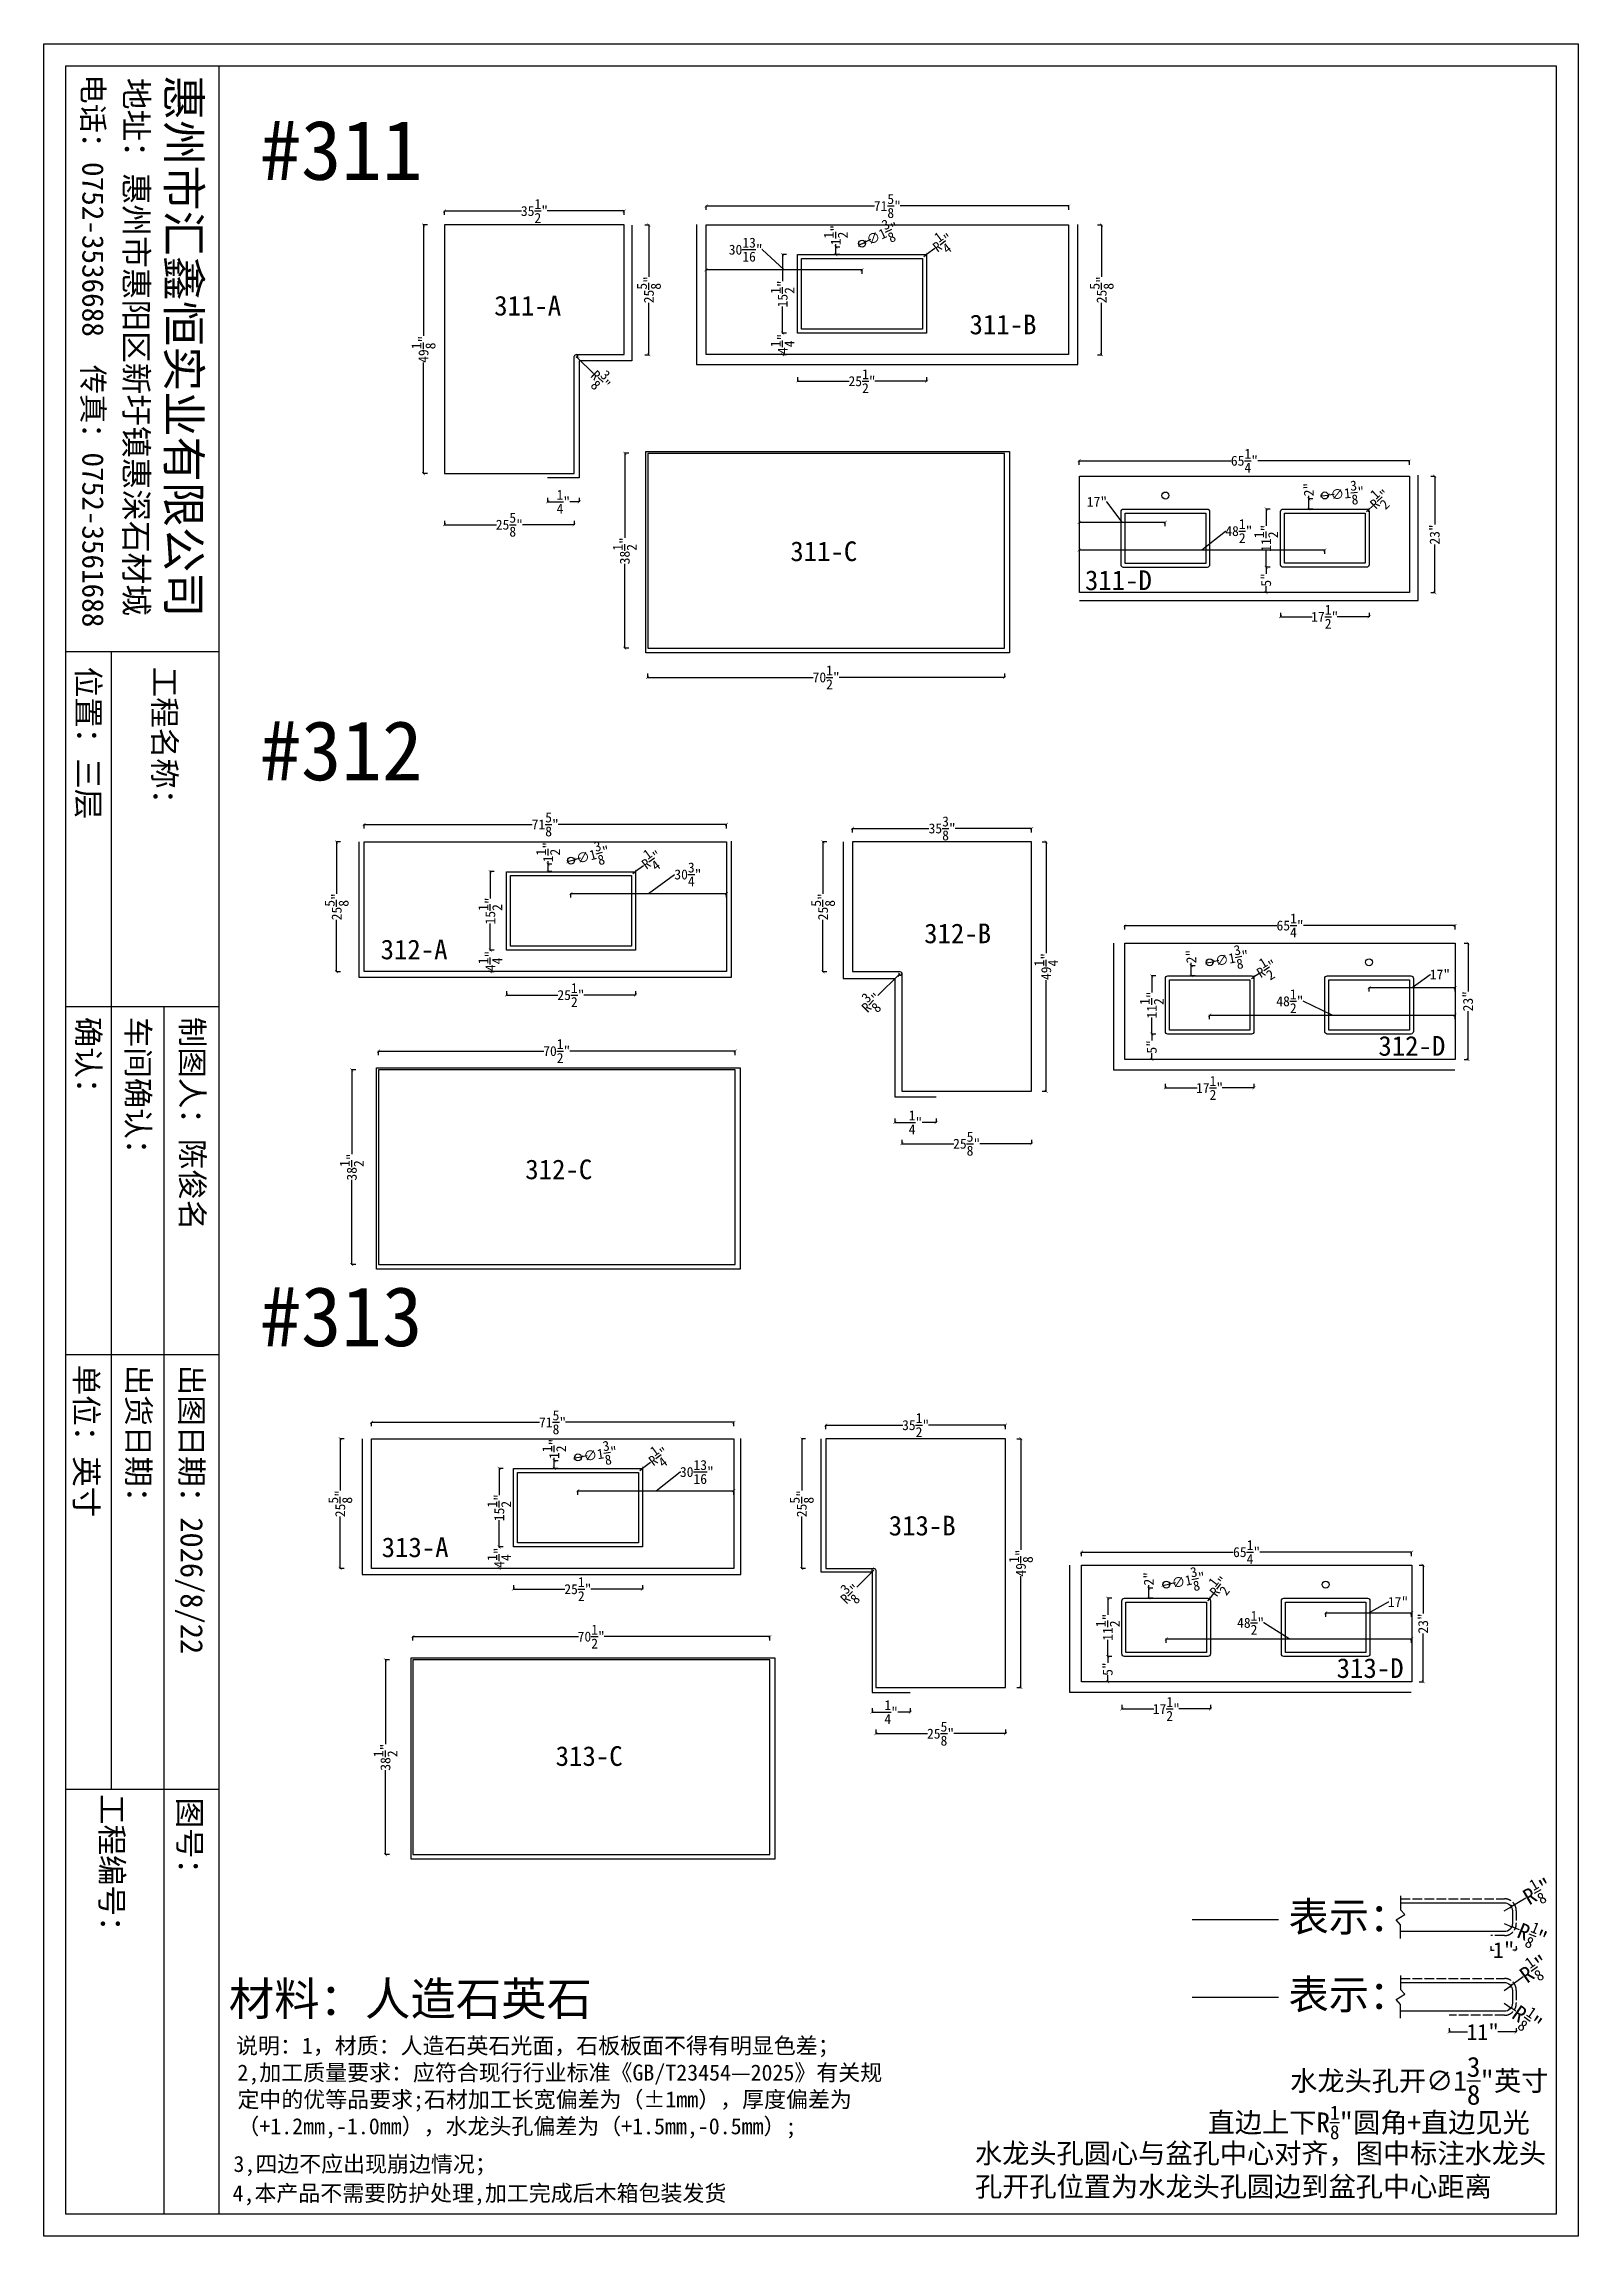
# Model space of a CAD drawing. Header units: millimetres. Extents: x 3183 to 64783, y -8707 to 2293.
# Drawn here: x 41683 to 49383, y -8707 to 2293 of the extents above; entities that cross this region are included whole.
import ezdxf
from ezdxf.lldxf.tags import DXFTag

# ---------------------------------------------------------------- set-up
doc = ezdxf.new("R2010")
doc.units = ezdxf.units.MM
doc.linetypes.add('ACAD_ISO02W100', pattern=[15, 12, -3])
for name, color, linetype in [('大样', 3, 'Continuous'), ('标注', 1, 'Continuous'), ('框', 4, 'Continuous'), ('编号', 6, 'Continuous'), ('说明', 8, 'Continuous')]:
    doc.layers.add(name, color=color, linetype=linetype)
doc.styles.get("Standard").update_dxf_attribs({"font": 'arial.ttf'})
doc.styles.add('样式 1', font='NSimSun.ttf')
tags = doc.linetypes.add('MB', pattern='A,0.5,-0.2,["MB",Standard,S=0.1,R=0,X=-0.1,Y=-0.05],-0.2', length=0.9).pattern_tags.tags
tags[6] = DXFTag(74, 10)
doc.linetypes.add('ZIGZAG', pattern='A,0.00254,-5.08,[131,ltypeshp.shx,S=5.08,R=0,X=-5.08,Y=0],-10.16,[131,ltypeshp.shx,S=5.08,R=180,X=5.08,Y=0],-5.08', length=20.32254)
doc.dimstyles.new('英寸', dxfattribs={"dimtxt": 50, "dimasz": 15, "dimexe": 1, "dimexo": 0.5, "dimtad": 0, "dimdec": 4, "dimlfac": 0.03937, "dimlunit": 5, "dimtxsty": '样式 1', "dimblk": 'ARCHTICK', "dimcen": 2.5, "dimclrt": 1, "dimadec": 0, "dimazin": 0, "dimtfac": 1, "dimtdec": 4, "dimtmove": 0, "dimatfit": 3, "dimfxl": 20, "dimfxlon": 1, "dimtolj": 1, "dimarcsym": 0})

msp = doc.modelspace()

# ---------------------------------------------------------------- texts
at = {"style": '样式 1'}
for s, height, p in [('#311', 298.833937, (42769.91142, 1610.27217)), ('#312', 298.833937, (42769.91142, -1402.51846)), ('#313', 298.833937, (42769.91142, -4241.87503)), ('表示：', 148.335143, (47929.05657, -7179.06421)), ('材料：人造石英石', 167.040749, (42610.89612, -7599.74178)), ('表示：', 148.335143, (47929.05657, -7568.85846))]:
    msp.add_text(s, height=height, dxfattribs=at).set_placement(p)
at = {"layer": '编号', "style": '样式 1'}
for s, p in [('311-A', (43942.94818, 929.54373)), ('311-B', (46328.28303, 835.18529)), ('311-C', (45428.92507, -302.72952)), ('311-D', (46907.54144, -448.12683)), ('312-B', (46100.65009, -2220.10372)), ('312-A', (43372.83954, -2300.72604)), ('312-D', (48380.1662, -2784.48418)), ('312-C', (44098.91101, -3404.24431)), ('313-B', (45922.8733, -5191.5964)), ('313-A', (43378.08186, -5300.29963)), ('313-D', (48170.75504, -5906.52057)), ('313-C', (44251.37489, -6347.87542))]:
    msp.add_text(s, height=98.784974, dxfattribs=at).set_placement(p)
at = {"layer": '说明', "style": '样式 1'}
for s, p in [('说明：1，材质：人造石英石光面，石板板面不得有明显色差；', (42647.28762, -7792.02171)), ('3,四边不应出现崩边情况；', (42634.18377, -8385.43461)), ('4,本产品不需要防护处理,加工完成后木箱包装发货', (42629.85368, -8531.96857))]:
    msp.add_text(s, height=80.7646928, dxfattribs=at).set_placement(p)
at = {"layer": '说明', "attachment_point": 1, "style": '样式 1'}
for s, insert, char_height, width in [('\\A1;水龙头孔开∅1\\S3/8;"英寸', (47937.53961, -7807.77114), 100.0649113, 1302.0825707), ('2,加工质量要求：应符合现行行业标准《GB/T23454—2025》有关规定中的优等品要求;石材加工长宽偏差为（±1mm），厚度偏差为（+1.2mm,-1.0mm），水龙头孔偏差为（+1.5mm,-0.5mm）;\\P', (42654.18534, -7846.23813), 80.76469278, 3265.2939405), ('\\A1;\\pxql;直边上下R{\\H0.7x;\\S1/8;}"圆角+直边见光', (47523.23137, -8052.88307), 100.0649113, 1776.3365841), ('水龙头孔圆心与盆孔中心对齐，图中标注水龙头孔开孔位置为水龙头孔圆边到盆孔中心距离', (46355.7927, -8241.77375), 100.0649113, 2932.7286827)]:
    msp.add_mtext(s, dxfattribs=dict(at, insert=insert, char_height=char_height, width=width))

# ---------------------------------------------------------------- blocks, each defined once
blk = doc.blocks.new('框')
for p, q in [((20795, -6593), (20795, -7292)), ((22381, -6593), (22381, -7292)), ((24364, -6593), (24364, -7292)), ((20795, -6845), (26302, -6845)), ((19175, -7084), (24364, -7084))]:
    blk.add_line(p, q)
at = {"layer": '框'}
for p, q in [((16502, -6593), (26302, -6593)), ((19175, -6593), (19175, -7292))]:
    blk.add_line(p, q, dxfattribs=at)
for points in [[(16402, -392), (26402, -392), (26402, -7392), (16402, -7392)], [(16502, -492), (26302, -492), (26302, -7292), (16502, -7292)]]:
    blk.add_lwpolyline(points, close=True, dxfattribs=at)
at = {"layer": '框', "style": '样式 1'}
for s, height, p in [('惠州市汇鑫恒实业有限公司', 151.11, (16544, -6829)), ('地址：惠州市惠阳区新圩镇惠深石材城', 105.84, (16557, -7023)), ('电话：0752-3536688', 97.69, (16541, -7216)), ('传真：0752-3561688', 97.69, (17866, -7216))]:
    blk.add_text(s, height=height, dxfattribs=at).set_placement(p)
for tag, p in [('制图人：', (20840, -6765)), ('出图日期：', (22427, -6768)), ('图号：', (24401, -6777)), ('工程名称：', (19243, -6892)), ('车间确认：', (20840, -7013)), ('出货日期：', (22427, -7011)), ('工程编号：', (24385, -7132)), ('位置：', (19243, -7240)), ('确认：', (20840, -7240)), ('单位：', (22427, -7249))]:
    blk.add_attdef(tag, p, '', height=102, dxfattribs=at)
blk = doc.blocks.new('_ArchTick')
at = {"color": 0, "linetype": 'ByBlock', "const_width": 0.15}
blk.add_lwpolyline([(-0.5, -0.5), (0.5, 0.5)], dxfattribs=at)
blk = doc.blocks.new('*D386')
at = {"layer": 'Defpoints', "color": 0, "transparency": 16777216}
for p in [(49072, -7125), (48945, -7199), (49072, -7272)]:
    blk.add_point(p, dxfattribs=at)
at = {"layer": '标注', "color": 0, "lineweight": -2, "transparency": 16777216}
for p, q in [((48945, -7252), (48945, -7273)), ((49072, -7252), (49072, -7273)), ((48945, -7272), (48962, -7272)), ((49072, -7272), (49055, -7272))]:
    blk.add_line(p, q, dxfattribs=at)
at = {"layer": '标注', "color": 0, "lineweight": -2, "transparency": 16777216, "xscale": 15, "yscale": 15, "zscale": 15, "rotation": 180}
blk.add_blockref('_ArchTick', (48945, -7272), dxfattribs=at)
at = {"layer": '标注', "color": 0, "lineweight": -2, "transparency": 16777216, "xscale": 15, "yscale": 15, "zscale": 15}
blk.add_blockref('_ArchTick', (49072, -7272), dxfattribs=at)
at = {"layer": '标注', "color": 1, "transparency": 16777216, "insert": (49009, -7272), "char_height": 80, "attachment_point": 5, "style": '样式 1'}
blk.add_mtext('\\A1;1"', dxfattribs=at)
blk = doc.blocks.new('*D382')
at = {"layer": 'Defpoints', "color": 0, "transparency": 16777216}
for p in [(49012, -7139), (49050, -7155)]:
    blk.add_point(p, dxfattribs=at)
at = {"layer": '标注', "color": 0, "lineweight": -2, "transparency": 16777216}
for p in [(49012, -7139), (49089, -7171)]:
    blk.add_line(p, (49050, -7155), dxfattribs=at)
at = {"layer": '标注', "color": 0, "lineweight": -2, "transparency": 16777216, "xscale": 15, "yscale": 15, "zscale": 15, "rotation": 157.7819886964683}
blk.add_blockref('_ArchTick', (49050, -7155), dxfattribs=at)
at = {"layer": '标注', "color": 1, "transparency": 16777216, "insert": (49153, -7197), "char_height": 80, "attachment_point": 5, "rotation": 337.782, "style": '样式 1'}
blk.add_mtext('\\A1;R{\\H0.7x;\\S1/8;}"', dxfattribs=at)
blk = doc.blocks.new('*D383')
at = {"layer": 'Defpoints', "color": 0, "transparency": 16777216}
for p in [(49012, -7075), (49047, -7055)]:
    blk.add_point(p, dxfattribs=at)
at = {"layer": '标注', "color": 0, "lineweight": -2, "transparency": 16777216}
for p in [(49120, -7012), (49012, -7075)]:
    blk.add_line(p, (49047, -7055), dxfattribs=at)
at = {"layer": '标注', "color": 0, "lineweight": -2, "transparency": 16777216, "xscale": 15, "yscale": 15, "zscale": 15, "rotation": 210.3681656591361}
blk.add_blockref('_ArchTick', (49047, -7055), dxfattribs=at)
at = {"layer": '标注', "color": 1, "transparency": 16777216, "insert": (49180, -6977), "char_height": 80, "width": 32.08, "attachment_point": 5, "rotation": 30.3682, "style": '样式 1'}
blk.add_mtext('\\A1;R{\\H0.7x;\\S1/8;}"', dxfattribs=at)
blk = doc.blocks.new('*D387')
at = {"layer": 'Defpoints', "color": 0, "transparency": 16777216}
for p in [(49072, -7525), (48735, -7599), (49072, -7683)]:
    blk.add_point(p, dxfattribs=at)
at = {"layer": '标注', "color": 0, "lineweight": -2, "transparency": 16777216}
for p, q in [((48735, -7663), (48735, -7684)), ((48735, -7683), (48828, -7683)), ((49072, -7683), (48979, -7683)), ((49072, -7663), (49072, -7684))]:
    blk.add_line(p, q, dxfattribs=at)
at = {"layer": '标注', "color": 0, "lineweight": -2, "transparency": 16777216, "xscale": 15, "yscale": 15, "zscale": 15, "rotation": 180}
blk.add_blockref('_ArchTick', (48735, -7683), dxfattribs=at)
at = {"layer": '标注', "color": 0, "lineweight": -2, "transparency": 16777216, "xscale": 15, "yscale": 15, "zscale": 15}
blk.add_blockref('_ArchTick', (49072, -7683), dxfattribs=at)
at = {"layer": '标注', "color": 1, "transparency": 16777216, "insert": (48904, -7683), "char_height": 80, "attachment_point": 5, "style": '样式 1'}
blk.add_mtext('\\A1;11"', dxfattribs=at)
blk = doc.blocks.new('*D384')
at = {"layer": 'Defpoints', "color": 0, "transparency": 16777216}
for p in [(49012, -7539), (49045, -7562)]:
    blk.add_point(p, dxfattribs=at)
at = {"layer": '标注', "color": 0, "lineweight": -2, "transparency": 16777216}
for p in [(49012, -7539), (49070, -7579)]:
    blk.add_line(p, (49045, -7562), dxfattribs=at)
at = {"layer": '标注', "color": 0, "lineweight": -2, "transparency": 16777216, "xscale": 15, "yscale": 15, "zscale": 15, "rotation": 145.496336751183}
blk.add_blockref('_ArchTick', (49045, -7562), dxfattribs=at)
at = {"layer": '标注', "color": 1, "transparency": 16777216, "insert": (49127, -7618), "char_height": 80, "attachment_point": 5, "rotation": 325.4963, "style": '样式 1'}
blk.add_mtext('\\A1;R{\\H0.7x;\\S1/8;}"', dxfattribs=at)
blk = doc.blocks.new('*D385')
at = {"layer": 'Defpoints', "color": 0, "transparency": 16777216}
for p in [(49012, -7474), (49045, -7451)]:
    blk.add_point(p, dxfattribs=at)
at = {"layer": '标注', "color": 0, "lineweight": -2, "transparency": 16777216}
for p in [(49012, -7474), (49107, -7407)]:
    blk.add_line(p, (49045, -7451), dxfattribs=at)
at = {"layer": '标注', "color": 0, "lineweight": -2, "transparency": 16777216, "xscale": 15, "yscale": 15, "zscale": 15, "rotation": 215.7626729903121}
blk.add_blockref('_ArchTick', (49045, -7451), dxfattribs=at)
at = {"layer": '标注', "color": 1, "transparency": 16777216, "insert": (49163, -7366), "char_height": 80, "width": 32.08, "attachment_point": 5, "rotation": 35.7627, "style": '样式 1'}
blk.add_mtext('\\A1;R{\\H0.7x;\\S1/8;}"', dxfattribs=at)
blk = doc.blocks.new('*D480')
at = {"layer": 'Defpoints', "color": 0, "transparency": 16777216}
for p in [(44595, 1454), (43694, 1384), (44595, 1384)]:
    blk.add_point(p, dxfattribs=at)
at = {"layer": '标注', "color": 0, "lineweight": -2, "transparency": 16777216}
for p, q in [((43694, 1434), (43694, 1455)), ((43694, 1454), (44080, 1454)), ((44595, 1454), (44209, 1454)), ((44595, 1434), (44595, 1455))]:
    blk.add_line(p, q, dxfattribs=at)
at = {"layer": '标注', "color": 0, "lineweight": -2, "transparency": 16777216, "xscale": 15, "yscale": 15, "zscale": 15, "rotation": 180}
blk.add_blockref('_ArchTick', (43694, 1454), dxfattribs=at)
at = {"layer": '标注', "color": 0, "lineweight": -2, "transparency": 16777216, "xscale": 15, "yscale": 15, "zscale": 15}
blk.add_blockref('_ArchTick', (44595, 1454), dxfattribs=at)
at = {"layer": '标注', "color": 1, "transparency": 16777216, "insert": (44145, 1454), "char_height": 50, "attachment_point": 5, "style": '样式 1'}
blk.add_mtext('\\A1;35{\\H1x;\\S1/2;}"', dxfattribs=at)
blk = doc.blocks.new('*D481')
at = {"layer": 'Defpoints', "color": 0, "transparency": 16777216}
for p in [(43694, 1384), (43588, 136), (43694, 136)]:
    blk.add_point(p, dxfattribs=at)
at = {"layer": '标注', "color": 0, "lineweight": -2, "transparency": 16777216}
for p, q in [((43608, 1384), (43587, 1384)), ((43588, 1384), (43588, 827)), ((43588, 136), (43588, 694)), ((43608, 136), (43587, 136))]:
    blk.add_line(p, q, dxfattribs=at)
at = {"layer": '标注', "color": 0, "lineweight": -2, "transparency": 16777216, "xscale": 15, "yscale": 15, "zscale": 15}
for p, rotation in [((43588, 1384), 90), ((43588, 136), 270)]:
    blk.add_blockref('_ArchTick', p, dxfattribs=dict(at, rotation=rotation))
at = {"layer": '标注', "color": 1, "transparency": 16777216, "insert": (43588, 760), "char_height": 50, "attachment_point": 5, "rotation": 90, "style": '样式 1'}
blk.add_mtext('\\A1;49{\\H1x;\\S1/8;}"', dxfattribs=at)
blk = doc.blocks.new('*D482')
at = {"layer": 'Defpoints', "color": 0, "transparency": 16777216}
for p in [(43694, 136), (44345, 136), (44345, -120)]:
    blk.add_point(p, dxfattribs=at)
at = {"layer": '标注', "color": 0, "lineweight": -2, "transparency": 16777216}
for p, q in [((43694, -100), (43694, -121)), ((44345, -100), (44345, -121)), ((43694, -120), (43954, -120)), ((44345, -120), (44085, -120))]:
    blk.add_line(p, q, dxfattribs=at)
at = {"layer": '标注', "color": 0, "lineweight": -2, "transparency": 16777216, "xscale": 15, "yscale": 15, "zscale": 15, "rotation": 180}
blk.add_blockref('_ArchTick', (43694, -120), dxfattribs=at)
at = {"layer": '标注', "color": 0, "lineweight": -2, "transparency": 16777216, "xscale": 15, "yscale": 15, "zscale": 15}
blk.add_blockref('_ArchTick', (44345, -120), dxfattribs=at)
at = {"layer": '标注', "color": 1, "transparency": 16777216, "insert": (44019, -120), "char_height": 50, "attachment_point": 5, "style": '样式 1'}
blk.add_mtext('\\A1;25{\\H1x;\\S5/8;}"', dxfattribs=at)
blk = doc.blocks.new('*D483')
at = {"layer": 'Defpoints', "color": 0, "transparency": 16777216}
for p in [(44211, 115), (44370, 115), (44211, -5)]:
    blk.add_point(p, dxfattribs=at)
at = {"layer": '标注', "color": 0, "lineweight": -2, "transparency": 16777216}
for p, q in [((44211, 15), (44211, -6)), ((44370, 15), (44370, -6)), ((44211, -5), (44258, -5)), ((44370, -5), (44323, -5))]:
    blk.add_line(p, q, dxfattribs=at)
at = {"layer": '标注', "color": 0, "lineweight": -2, "transparency": 16777216, "xscale": 15, "yscale": 15, "zscale": 15, "rotation": 180}
blk.add_blockref('_ArchTick', (44211, -5), dxfattribs=at)
at = {"layer": '标注', "color": 0, "lineweight": -2, "transparency": 16777216, "xscale": 15, "yscale": 15, "zscale": 15}
blk.add_blockref('_ArchTick', (44370, -5), dxfattribs=at)
at = {"layer": '标注', "color": 1, "transparency": 16777216, "insert": (44290, -5), "char_height": 50, "attachment_point": 5, "style": '样式 1'}
blk.add_mtext('\\A1;\\S1/4;"', dxfattribs=at)
blk = doc.blocks.new('*D484')
at = {"layer": 'Defpoints', "color": 0, "transparency": 16777216}
for p in [(44568, 1384), (44719, 1384), (44568, 733)]:
    blk.add_point(p, dxfattribs=at)
at = {"layer": '标注', "color": 0, "lineweight": -2, "transparency": 16777216}
for p, q in [((44699, 1384), (44720, 1384)), ((44719, 1384), (44719, 1124)), ((44719, 733), (44719, 993)), ((44699, 733), (44720, 733))]:
    blk.add_line(p, q, dxfattribs=at)
at = {"layer": '标注', "color": 0, "lineweight": -2, "transparency": 16777216, "xscale": 15, "yscale": 15, "zscale": 15}
for p, rotation in [((44719, 1384), 90), ((44719, 733), 270)]:
    blk.add_blockref('_ArchTick', p, dxfattribs=dict(at, rotation=rotation))
at = {"layer": '标注', "color": 1, "transparency": 16777216, "insert": (44719, 1059), "char_height": 50, "attachment_point": 5, "rotation": 90, "style": '样式 1'}
blk.add_mtext('\\A1;25{\\H1x;\\S5/8;}"', dxfattribs=at)
blk = doc.blocks.new('*D485')
at = {"layer": 'Defpoints', "color": 0, "transparency": 16777216}
for p in [(44354, 724), (44361, 717)]:
    blk.add_point(p, dxfattribs=at)
at = {"layer": '标注', "color": 0, "lineweight": -2, "transparency": 16777216}
for p in [(44354, 724), (44442, 639)]:
    blk.add_line(p, (44361, 717), dxfattribs=at)
blk.add_arc((44354, 724), 9.52, 310.1801, 86.9923, dxfattribs=at)
at = {"layer": '标注', "color": 0, "lineweight": -2, "transparency": 16777216, "xscale": 15, "yscale": 15, "zscale": 15, "rotation": 136.1953578269379}
blk.add_blockref('_ArchTick', (44361, 717), dxfattribs=at)
at = {"layer": '标注', "color": 1, "transparency": 16777216, "insert": (44477, 606), "char_height": 50, "attachment_point": 5, "rotation": 316.1954, "style": '样式 1'}
blk.add_mtext('\\A1;R{\\H1x;\\S3/8;}"', dxfattribs=at)
blk = doc.blocks.new('*D486')
at = {"layer": 'Defpoints', "color": 0, "transparency": 16777216}
for p in [(45006, 1159), (45006, 841), (45789, 841)]:
    blk.add_point(p, dxfattribs=at)
at = {"layer": '标注', "color": 0, "lineweight": -2, "transparency": 16777216}
for p, q in [((45287, 1260), (45286, 1260)), ((45398, 1159), (45287, 1260)), ((45006, 1139), (45006, 1160)), ((45789, 1159), (45006, 1159)), ((45789, 1139), (45789, 1160))]:
    blk.add_line(p, q, dxfattribs=at)
at = {"layer": '标注', "color": 0, "lineweight": -2, "transparency": 16777216, "xscale": 15, "yscale": 15, "zscale": 15, "rotation": 180}
blk.add_blockref('_ArchTick', (45006, 1159), dxfattribs=at)
at = {"layer": '标注', "color": 0, "lineweight": -2, "transparency": 16777216, "xscale": 15, "yscale": 15, "zscale": 15}
blk.add_blockref('_ArchTick', (45789, 1159), dxfattribs=at)
at = {"layer": '标注', "color": 1, "transparency": 16777216, "insert": (45205, 1260), "char_height": 50, "attachment_point": 5, "style": '样式 1'}
blk.add_mtext('\\A1;30{\\H1x;\\S13/16;}"', dxfattribs=at)
blk = doc.blocks.new('*D487')
at = {"layer": 'Defpoints', "color": 0, "transparency": 16777216}
for p in [(45597, 1235), (45390, 841), (45597, 841)]:
    blk.add_point(p, dxfattribs=at)
at = {"layer": '标注', "color": 0, "lineweight": -2, "transparency": 16777216}
for p, q in [((45410, 1235), (45389, 1235)), ((45390, 1235), (45390, 1101)), ((45390, 841), (45390, 975)), ((45410, 841), (45389, 841))]:
    blk.add_line(p, q, dxfattribs=at)
at = {"layer": '标注', "color": 0, "lineweight": -2, "transparency": 16777216, "xscale": 15, "yscale": 15, "zscale": 15}
for p, rotation in [((45390, 1235), 90), ((45390, 841), 270)]:
    blk.add_blockref('_ArchTick', p, dxfattribs=dict(at, rotation=rotation))
at = {"layer": '标注', "color": 1, "transparency": 16777216, "insert": (45390, 1038), "char_height": 50, "attachment_point": 5, "rotation": 90, "style": '样式 1'}
blk.add_mtext('\\A1;15{\\H1x;\\S1/2;}"', dxfattribs=at)
blk = doc.blocks.new('*D488')
at = {"layer": 'Defpoints', "color": 0, "transparency": 16777216}
for p in [(45576, 841), (45390, 733), (45576, 733)]:
    blk.add_point(p, dxfattribs=at)
at = {"layer": '标注', "color": 0, "lineweight": -2, "transparency": 16777216}
for p, q in [((45410, 841), (45389, 841)), ((45390, 841), (45390, 837)), ((45410, 733), (45389, 733)), ((45390, 733), (45390, 738))]:
    blk.add_line(p, q, dxfattribs=at)
at = {"layer": '标注', "color": 0, "lineweight": -2, "transparency": 16777216, "xscale": 15, "yscale": 15, "zscale": 15}
for p, rotation in [((45390, 841), 90), ((45390, 733), 270)]:
    blk.add_blockref('_ArchTick', p, dxfattribs=dict(at, rotation=rotation))
at = {"layer": '标注', "color": 1, "transparency": 16777216, "insert": (45390, 787), "char_height": 50, "attachment_point": 5, "rotation": 90, "style": '样式 1'}
blk.add_mtext('\\A1;4{\\H1x;\\S1/4;}"', dxfattribs=at)
blk = doc.blocks.new('*D489')
at = {"layer": 'Defpoints', "color": 0, "transparency": 16777216}
for p in [(45465, 963), (46113, 963), (46113, 600)]:
    blk.add_point(p, dxfattribs=at)
at = {"layer": '标注', "color": 0, "lineweight": -2, "transparency": 16777216}
for p, q in [((45465, 620), (45465, 599)), ((45465, 600), (45724, 600)), ((46113, 600), (45854, 600)), ((46113, 620), (46113, 599))]:
    blk.add_line(p, q, dxfattribs=at)
at = {"layer": '标注', "color": 0, "lineweight": -2, "transparency": 16777216, "xscale": 15, "yscale": 15, "zscale": 15, "rotation": 180}
blk.add_blockref('_ArchTick', (45465, 600), dxfattribs=at)
at = {"layer": '标注', "color": 0, "lineweight": -2, "transparency": 16777216, "xscale": 15, "yscale": 15, "zscale": 15}
blk.add_blockref('_ArchTick', (46113, 600), dxfattribs=at)
at = {"layer": '标注', "color": 1, "transparency": 16777216, "insert": (45789, 600), "char_height": 50, "attachment_point": 5, "style": '样式 1'}
blk.add_mtext('\\A1;25{\\H1x;\\S1/2;}"', dxfattribs=at)
blk = doc.blocks.new('*D490')
at = {"layer": 'Defpoints', "color": 0, "transparency": 16777216}
for p in [(45657, 1273), (45789, 1273), (45789, 1235)]:
    blk.add_point(p, dxfattribs=at)
at = {"layer": '标注', "color": 0, "lineweight": -2, "transparency": 16777216}
for p, q in [((45677, 1273), (45656, 1273)), ((45677, 1235), (45656, 1235)), ((45657, 1273), (45657, 1288)), ((45657, 1235), (45657, 1273))]:
    blk.add_line(p, q, dxfattribs=at)
at = {"layer": '标注', "color": 0, "lineweight": -2, "transparency": 16777216, "xscale": 15, "yscale": 15, "zscale": 15}
for p, rotation in [((45657, 1273), 90), ((45657, 1235), 270)]:
    blk.add_blockref('_ArchTick', p, dxfattribs=dict(at, rotation=rotation))
at = {"layer": '标注', "color": 1, "transparency": 16777216, "insert": (45657, 1333), "char_height": 50, "attachment_point": 5, "rotation": 90, "style": '样式 1'}
blk.add_mtext('\\A1;1{\\H1x;\\S1/2;}"', dxfattribs=at)
blk = doc.blocks.new('*D491')
at = {"layer": 'Defpoints', "color": 0, "transparency": 16777216}
for p in [(45773, 1283), (45805, 1298)]:
    blk.add_point(p, dxfattribs=at)
at = {"layer": '标注', "color": 0, "lineweight": -2, "transparency": 16777216}
for p in [(45773, 1283), (45832, 1311)]:
    blk.add_line(p, (45805, 1298), dxfattribs=at)
at = {"layer": '标注', "color": 0, "lineweight": -2, "transparency": 16777216, "xscale": 15, "yscale": 15, "zscale": 15}
for p, rotation in [((45773, 1283), 25.56105614328409), ((45805, 1298), 205.5610561432841)]:
    blk.add_blockref('_ArchTick', p, dxfattribs=dict(at, rotation=rotation))
at = {"layer": '标注', "color": 1, "transparency": 16777216, "insert": (45892, 1340), "char_height": 50, "attachment_point": 5, "rotation": 25.5611, "style": '样式 1'}
blk.add_mtext('\\A1;∅1{\\H1x;\\S3/8;}"', dxfattribs=at)
blk = doc.blocks.new('*D492')
at = {"layer": 'Defpoints', "color": 0, "transparency": 16777216}
for p in [(46099, 1225), (46113, 1235)]:
    blk.add_point(p, dxfattribs=at)
at = {"layer": '标注', "color": 0, "lineweight": -2, "transparency": 16777216}
for p in [(46099, 1225), (46154, 1265)]:
    blk.add_line(p, (46113, 1235), dxfattribs=at)
at = {"layer": '标注', "color": 0, "lineweight": -2, "transparency": 16777216, "xscale": 15, "yscale": 15, "zscale": 15, "rotation": 216.4564858521647}
blk.add_blockref('_ArchTick', (46113, 1235), dxfattribs=at)
at = {"layer": '标注', "color": 1, "transparency": 16777216, "insert": (46194, 1295), "char_height": 50, "attachment_point": 5, "rotation": 36.4565, "style": '样式 1'}
blk.add_mtext('\\A1;R\\S1/4;"', dxfattribs=at)
blk = doc.blocks.new('*D493')
at = {"layer": 'Defpoints', "color": 0, "transparency": 16777216}
for p in [(44652, -1861), (44638, -1871)]:
    blk.add_point(p, dxfattribs=at)
at = {"layer": '标注', "color": 0, "lineweight": -2, "transparency": 16777216}
for p in [(44638, -1871), (44693, -1831)]:
    blk.add_line(p, (44652, -1861), dxfattribs=at)
at = {"layer": '标注', "color": 0, "lineweight": -2, "transparency": 16777216, "xscale": 15, "yscale": 15, "zscale": 15, "rotation": 216.4564858521647}
blk.add_blockref('_ArchTick', (44652, -1861), dxfattribs=at)
at = {"layer": '标注', "color": 1, "transparency": 16777216, "insert": (44733, -1801), "char_height": 50, "attachment_point": 5, "rotation": 36.4565, "style": '样式 1'}
blk.add_mtext('\\A1;R\\S1/4;"', dxfattribs=at)
blk = doc.blocks.new('*D494')
at = {"layer": 'Defpoints', "color": 0, "transparency": 16777216}
for p in [(44673, -4866), (44687, -4855)]:
    blk.add_point(p, dxfattribs=at)
at = {"layer": '标注', "color": 0, "lineweight": -2, "transparency": 16777216}
for p in [(44728, -4825), (44673, -4866)]:
    blk.add_line(p, (44687, -4855), dxfattribs=at)
at = {"layer": '标注', "color": 0, "lineweight": -2, "transparency": 16777216, "xscale": 15, "yscale": 15, "zscale": 15, "rotation": 216.4564858521647}
blk.add_blockref('_ArchTick', (44687, -4855), dxfattribs=at)
at = {"layer": '标注', "color": 1, "transparency": 16777216, "insert": (44768, -4795), "char_height": 50, "attachment_point": 5, "rotation": 36.4565, "style": '样式 1'}
blk.add_mtext('\\A1;R\\S1/4;"', dxfattribs=at)
blk = doc.blocks.new('*D495')
at = {"layer": 'Defpoints', "color": 0, "transparency": 16777216}
for p in [(46826, 1479), (45006, 1384), (46826, 1384)]:
    blk.add_point(p, dxfattribs=at)
at = {"layer": '标注', "color": 0, "lineweight": -2, "transparency": 16777216}
for p, q in [((45006, 1459), (45006, 1480)), ((45006, 1479), (45851, 1479)), ((46826, 1479), (45981, 1479)), ((46826, 1459), (46826, 1480))]:
    blk.add_line(p, q, dxfattribs=at)
at = {"layer": '标注', "color": 0, "lineweight": -2, "transparency": 16777216, "xscale": 15, "yscale": 15, "zscale": 15, "rotation": 180}
blk.add_blockref('_ArchTick', (45006, 1479), dxfattribs=at)
at = {"layer": '标注', "color": 0, "lineweight": -2, "transparency": 16777216, "xscale": 15, "yscale": 15, "zscale": 15}
blk.add_blockref('_ArchTick', (46826, 1479), dxfattribs=at)
at = {"layer": '标注', "color": 1, "transparency": 16777216, "insert": (45916, 1479), "char_height": 50, "attachment_point": 5, "style": '样式 1'}
blk.add_mtext('\\A1;71{\\H1x;\\S5/8;}"', dxfattribs=at)
blk = doc.blocks.new('*D496')
at = {"layer": 'Defpoints', "color": 0, "transparency": 16777216}
for p in [(46826, 1384), (46991, 1384), (46826, 733)]:
    blk.add_point(p, dxfattribs=at)
at = {"layer": '标注', "color": 0, "lineweight": -2, "transparency": 16777216}
for p, q in [((46971, 1384), (46992, 1384)), ((46991, 1384), (46991, 1124)), ((46991, 733), (46991, 993)), ((46971, 733), (46992, 733))]:
    blk.add_line(p, q, dxfattribs=at)
at = {"layer": '标注', "color": 0, "lineweight": -2, "transparency": 16777216, "xscale": 15, "yscale": 15, "zscale": 15}
for p, rotation in [((46991, 1384), 90), ((46991, 733), 270)]:
    blk.add_blockref('_ArchTick', p, dxfattribs=dict(at, rotation=rotation))
at = {"layer": '标注', "color": 1, "transparency": 16777216, "insert": (46991, 1059), "char_height": 50, "attachment_point": 5, "rotation": 90, "style": '样式 1'}
blk.add_mtext('\\A1;25{\\H1x;\\S5/8;}"', dxfattribs=at)
blk = doc.blocks.new('*D497')
at = {"layer": 'Defpoints', "color": 0, "transparency": 16777216}
for p in [(44713, 35), (46504, -37), (46504, -886)]:
    blk.add_point(p, dxfattribs=at)
at = {"layer": '标注', "color": 0, "lineweight": -2, "transparency": 16777216}
for p, q in [((44713, -866), (44713, -887)), ((46504, -866), (46504, -887)), ((44713, -886), (45544, -886)), ((46504, -886), (45674, -886))]:
    blk.add_line(p, q, dxfattribs=at)
at = {"layer": '标注', "color": 0, "lineweight": -2, "transparency": 16777216, "xscale": 15, "yscale": 15, "zscale": 15, "rotation": 180}
blk.add_blockref('_ArchTick', (44713, -886), dxfattribs=at)
at = {"layer": '标注', "color": 0, "lineweight": -2, "transparency": 16777216, "xscale": 15, "yscale": 15, "zscale": 15}
blk.add_blockref('_ArchTick', (46504, -886), dxfattribs=at)
at = {"layer": '标注', "color": 1, "transparency": 16777216, "insert": (45609, -886), "char_height": 50, "attachment_point": 5, "style": '样式 1'}
blk.add_mtext('\\A1;70{\\H1x;\\S1/2;}"', dxfattribs=at)
blk = doc.blocks.new('*D498')
at = {"layer": 'Defpoints', "color": 0, "transparency": 16777216}
for p in [(44598, 238), (44860, 238), (44827, -740)]:
    blk.add_point(p, dxfattribs=at)
at = {"layer": '标注', "color": 0, "lineweight": -2, "transparency": 16777216}
for p, q in [((44618, 238), (44597, 238)), ((44598, 238), (44598, -186)), ((44598, -740), (44598, -316)), ((44618, -740), (44597, -740))]:
    blk.add_line(p, q, dxfattribs=at)
at = {"layer": '标注', "color": 0, "lineweight": -2, "transparency": 16777216, "xscale": 15, "yscale": 15, "zscale": 15}
for p, rotation in [((44598, 238), 90), ((44598, -740), 270)]:
    blk.add_blockref('_ArchTick', p, dxfattribs=dict(at, rotation=rotation))
at = {"layer": '标注', "color": 1, "transparency": 16777216, "insert": (44598, -251), "char_height": 50, "attachment_point": 5, "rotation": 90, "style": '样式 1'}
blk.add_mtext('\\A1;38{\\H1x;\\S1/2;}"', dxfattribs=at)
blk = doc.blocks.new('*D499')
at = {"layer": 'Defpoints', "color": 0, "transparency": 16777216}
for p in [(46879, -92), (47311, -108), (47311, -334)]:
    blk.add_point(p, dxfattribs=at)
at = {"layer": '标注', "color": 0, "lineweight": -2, "transparency": 16777216}
for p, q in [((46879, -92), (46879, -109)), ((46879, -108), (47311, -108)), ((47017, -5), (47015, -5)), ((47095, -108), (47017, -5)), ((47311, -128), (47311, -107))]:
    blk.add_line(p, q, dxfattribs=at)
at = {"layer": '标注', "color": 0, "lineweight": -2, "transparency": 16777216, "xscale": 15, "yscale": 15, "zscale": 15, "rotation": 180}
blk.add_blockref('_ArchTick', (46879, -108), dxfattribs=at)
at = {"layer": '标注', "color": 0, "lineweight": -2, "transparency": 16777216, "xscale": 15, "yscale": 15, "zscale": 15}
blk.add_blockref('_ArchTick', (47311, -108), dxfattribs=at)
at = {"layer": '标注', "color": 1, "transparency": 16777216, "insert": (46968, -5), "char_height": 50, "attachment_point": 5, "style": '样式 1'}
blk.add_mtext('\\A1;17"', dxfattribs=at)
blk = doc.blocks.new('*D500')
at = {"layer": 'Defpoints', "color": 0, "transparency": 16777216}
for p in [(46879, -213), (48111, -247), (48111, -334)]:
    blk.add_point(p, dxfattribs=at)
at = {"layer": '标注', "color": 0, "lineweight": -2, "transparency": 16777216}
for p, q in [((47495, -247), (47613, -152)), ((47613, -152), (47614, -152)), ((46879, -227), (46879, -248)), ((46879, -247), (48111, -247)), ((48111, -267), (48111, -246))]:
    blk.add_line(p, q, dxfattribs=at)
at = {"layer": '标注', "color": 0, "lineweight": -2, "transparency": 16777216, "xscale": 15, "yscale": 15, "zscale": 15, "rotation": 180}
blk.add_blockref('_ArchTick', (46879, -247), dxfattribs=at)
at = {"layer": '标注', "color": 0, "lineweight": -2, "transparency": 16777216, "xscale": 15, "yscale": 15, "zscale": 15}
blk.add_blockref('_ArchTick', (48111, -247), dxfattribs=at)
at = {"layer": '标注', "color": 1, "transparency": 16777216, "insert": (47680, -152), "char_height": 50, "attachment_point": 5, "style": '样式 1'}
blk.add_mtext('\\A1;48{\\H1x;\\S1/2;}"', dxfattribs=at)
blk = doc.blocks.new('*D501')
at = {"layer": 'Defpoints', "color": 0, "transparency": 16777216}
for p in [(47817, -42), (47994, -42), (47994, -334)]:
    blk.add_point(p, dxfattribs=at)
at = {"layer": '标注', "color": 0, "lineweight": -2, "transparency": 16777216}
for p, q in [((47837, -42), (47816, -42)), ((47817, -42), (47817, -125)), ((47817, -334), (47817, -251)), ((47837, -334), (47816, -334))]:
    blk.add_line(p, q, dxfattribs=at)
at = {"layer": '标注', "color": 0, "lineweight": -2, "transparency": 16777216, "xscale": 15, "yscale": 15, "zscale": 15}
for p, rotation in [((47817, -42), 90), ((47817, -334), 270)]:
    blk.add_blockref('_ArchTick', p, dxfattribs=dict(at, rotation=rotation))
at = {"layer": '标注', "color": 1, "transparency": 16777216, "insert": (47817, -188), "char_height": 50, "attachment_point": 5, "rotation": 90, "style": '样式 1'}
blk.add_mtext('\\A1;11{\\H1x;\\S1/2;}"', dxfattribs=at)
blk = doc.blocks.new('*D502')
at = {"layer": 'Defpoints', "color": 0, "transparency": 16777216}
for p in [(47994, -334), (47817, -461), (47994, -461)]:
    blk.add_point(p, dxfattribs=at)
at = {"layer": '标注', "color": 0, "lineweight": -2, "transparency": 16777216}
for p, q in [((47837, -334), (47816, -334)), ((47817, -334), (47817, -366)), ((47817, -461), (47817, -429)), ((47837, -461), (47816, -461))]:
    blk.add_line(p, q, dxfattribs=at)
at = {"layer": '标注', "color": 0, "lineweight": -2, "transparency": 16777216, "xscale": 15, "yscale": 15, "zscale": 15}
for p, rotation in [((47817, -334), 90), ((47817, -461), 270)]:
    blk.add_blockref('_ArchTick', p, dxfattribs=dict(at, rotation=rotation))
at = {"layer": '标注', "color": 1, "transparency": 16777216, "insert": (47817, -397), "char_height": 50, "attachment_point": 5, "rotation": 90, "style": '样式 1'}
blk.add_mtext('\\A1;5"', dxfattribs=at)
blk = doc.blocks.new('*D503')
at = {"layer": 'Defpoints', "color": 0, "transparency": 16777216}
for p in [(47889, -127), (48334, -157), (48334, -582)]:
    blk.add_point(p, dxfattribs=at)
at = {"layer": '标注', "color": 0, "lineweight": -2, "transparency": 16777216}
for p, q in [((47889, -562), (47889, -583)), ((47889, -582), (48048, -582)), ((48334, -582), (48174, -582)), ((48334, -562), (48334, -583))]:
    blk.add_line(p, q, dxfattribs=at)
at = {"layer": '标注', "color": 0, "lineweight": -2, "transparency": 16777216, "xscale": 15, "yscale": 15, "zscale": 15, "rotation": 180}
blk.add_blockref('_ArchTick', (47889, -582), dxfattribs=at)
at = {"layer": '标注', "color": 0, "lineweight": -2, "transparency": 16777216, "xscale": 15, "yscale": 15, "zscale": 15}
blk.add_blockref('_ArchTick', (48334, -582), dxfattribs=at)
at = {"layer": '标注', "color": 1, "transparency": 16777216, "insert": (48111, -582), "char_height": 50, "attachment_point": 5, "style": '样式 1'}
blk.add_mtext('\\A1;17{\\H1x;\\S1/2;}"', dxfattribs=at)
blk = doc.blocks.new('*D504')
at = {"layer": 'Defpoints', "color": 0, "transparency": 16777216}
for p in [(48031, 9), (48111, 9), (48111, -42)]:
    blk.add_point(p, dxfattribs=at)
at = {"layer": '标注', "color": 0, "lineweight": -2, "transparency": 16777216}
for p, q in [((48051, 9), (48030, 9)), ((48031, 9), (48031, 24)), ((48031, -42), (48031, 9)), ((48051, -42), (48030, -42))]:
    blk.add_line(p, q, dxfattribs=at)
at = {"layer": '标注', "color": 0, "lineweight": -2, "transparency": 16777216, "xscale": 15, "yscale": 15, "zscale": 15}
for p, rotation in [((48031, 9), 90), ((48031, -42), 270)]:
    blk.add_blockref('_ArchTick', p, dxfattribs=dict(at, rotation=rotation))
at = {"layer": '标注', "color": 1, "transparency": 16777216, "insert": (48031, 56), "char_height": 50, "attachment_point": 5, "rotation": 90, "style": '样式 1'}
blk.add_mtext('\\A1;2"', dxfattribs=at)
blk = doc.blocks.new('*D505')
at = {"layer": 'Defpoints', "color": 0, "transparency": 16777216}
for p in [(48094, 25), (48129, 28)]:
    blk.add_point(p, dxfattribs=at)
at = {"layer": '标注', "color": 0, "lineweight": -2, "transparency": 16777216}
for p in [(48094, 25), (48159, 31)]:
    blk.add_line(p, (48129, 28), dxfattribs=at)
at = {"layer": '标注', "color": 0, "lineweight": -2, "transparency": 16777216, "xscale": 15, "yscale": 15, "zscale": 15}
for p, rotation in [((48094, 25), 5.571046847234777), ((48129, 28), 185.5710468472347)]:
    blk.add_blockref('_ArchTick', p, dxfattribs=dict(at, rotation=rotation))
at = {"layer": '标注', "color": 1, "transparency": 16777216, "insert": (48225, 38), "char_height": 50, "attachment_point": 5, "rotation": 5.571, "style": '样式 1'}
blk.add_mtext('\\A1;∅1{\\H1x;\\S3/8;}"', dxfattribs=at)
blk = doc.blocks.new('*D506')
at = {"layer": 'Defpoints', "color": 0, "transparency": 16777216}
for p in [(48321, -54), (48330, -46)]:
    blk.add_point(p, dxfattribs=at)
at = {"layer": '标注', "color": 0, "lineweight": -2, "transparency": 16777216}
for p in [(48321, -54), (48352, -25)]:
    blk.add_line(p, (48330, -46), dxfattribs=at)
at = {"layer": '标注', "color": 0, "lineweight": -2, "transparency": 16777216, "xscale": 15, "yscale": 15, "zscale": 15, "rotation": 223.6535108937591}
blk.add_blockref('_ArchTick', (48330, -46), dxfattribs=at)
at = {"layer": '标注', "color": 1, "transparency": 16777216, "insert": (48387, 8), "char_height": 50, "attachment_point": 5, "rotation": 43.6535, "style": '样式 1'}
blk.add_mtext('\\A1;R{\\H1x;\\S1/2;}"', dxfattribs=at)
blk = doc.blocks.new('*D507')
at = {"layer": 'Defpoints', "color": 0, "transparency": 16777216}
for p in [(46879, 123), (48537, 201), (48537, 123)]:
    blk.add_point(p, dxfattribs=at)
at = {"layer": '标注', "color": 0, "lineweight": -2, "transparency": 16777216}
for p, q in [((46879, 181), (46879, 202)), ((46879, 201), (47641, 201)), ((48537, 201), (47775, 201)), ((48537, 181), (48537, 202))]:
    blk.add_line(p, q, dxfattribs=at)
at = {"layer": '标注', "color": 0, "lineweight": -2, "transparency": 16777216, "xscale": 15, "yscale": 15, "zscale": 15, "rotation": 180}
blk.add_blockref('_ArchTick', (46879, 201), dxfattribs=at)
at = {"layer": '标注', "color": 0, "lineweight": -2, "transparency": 16777216, "xscale": 15, "yscale": 15, "zscale": 15}
blk.add_blockref('_ArchTick', (48537, 201), dxfattribs=at)
at = {"layer": '标注', "color": 1, "transparency": 16777216, "insert": (47708, 201), "char_height": 50, "attachment_point": 5, "style": '样式 1'}
blk.add_mtext('\\A1;65{\\H1x;\\S1/4;}"', dxfattribs=at)
blk = doc.blocks.new('*D508')
at = {"layer": 'Defpoints', "color": 0, "transparency": 16777216}
for p in [(48537, 123), (48663, 123), (48537, -461)]:
    blk.add_point(p, dxfattribs=at)
at = {"layer": '标注', "color": 0, "lineweight": -2, "transparency": 16777216}
for p, q in [((48643, 123), (48664, 123)), ((48663, 123), (48663, -119)), ((48663, -461), (48663, -219)), ((48643, -461), (48664, -461))]:
    blk.add_line(p, q, dxfattribs=at)
at = {"layer": '标注', "color": 0, "lineweight": -2, "transparency": 16777216, "xscale": 15, "yscale": 15, "zscale": 15}
for p, rotation in [((48663, 123), 90), ((48663, -461), 270)]:
    blk.add_blockref('_ArchTick', p, dxfattribs=dict(at, rotation=rotation))
at = {"layer": '标注', "color": 1, "transparency": 16777216, "insert": (48663, -169), "char_height": 50, "attachment_point": 5, "rotation": 90, "style": '样式 1'}
blk.add_mtext('\\A1;23"', dxfattribs=at)
blk = doc.blocks.new('*D509')
at = {"layer": 'Defpoints', "color": 0, "transparency": 16777216}
for p in [(45973, -2379), (45979, -2372)]:
    blk.add_point(p, dxfattribs=at)
at = {"layer": '标注', "color": 0, "lineweight": -2, "transparency": 16777216}
for p in [(45869, -2483), (45979, -2372)]:
    blk.add_line(p, (45973, -2379), dxfattribs=at)
blk.add_arc((45979, -2372), 9.52, 219.2122, 356.9923, dxfattribs=at)
at = {"layer": '标注', "color": 0, "lineweight": -2, "transparency": 16777216, "xscale": 15, "yscale": 15, "zscale": 15, "rotation": 45.22751236352565}
blk.add_blockref('_ArchTick', (45973, -2379), dxfattribs=at)
at = {"layer": '标注', "color": 1, "transparency": 16777216, "insert": (45835, -2518), "char_height": 50, "attachment_point": 5, "rotation": 45.2275, "style": '样式 1'}
blk.add_mtext('\\A1;R{\\H1x;\\S3/8;}"', dxfattribs=at)
blk = doc.blocks.new('*D510')
at = {"layer": 'Defpoints', "color": 0, "transparency": 16777216}
for p in [(45841, -5373), (45848, -5366)]:
    blk.add_point(p, dxfattribs=at)
at = {"layer": '标注', "color": 0, "lineweight": -2, "transparency": 16777216}
for p in [(45763, -5451), (45848, -5366)]:
    blk.add_line(p, (45841, -5373), dxfattribs=at)
blk.add_arc((45848, -5366), 9.52, 93.0077, 230.993, dxfattribs=at)
at = {"layer": '标注', "color": 0, "lineweight": -2, "transparency": 16777216, "xscale": 15, "yscale": 15, "zscale": 15, "rotation": 44.97768200674788}
blk.add_blockref('_ArchTick', (45841, -5373), dxfattribs=at)
at = {"layer": '标注', "color": 1, "transparency": 16777216, "insert": (45729, -5485), "char_height": 50, "attachment_point": 5, "rotation": 44.9777, "style": '样式 1'}
blk.add_mtext('\\A1;R{\\H1x;\\S3/8;}"', dxfattribs=at)
blk = doc.blocks.new('*D511')
at = {"layer": 'Defpoints', "color": 0, "transparency": 16777216}
for p in [(45109, -1971), (44328, -2255), (45109, -2255)]:
    blk.add_point(p, dxfattribs=at)
at = {"layer": '标注', "color": 0, "lineweight": -2, "transparency": 16777216}
for p, q in [((44328, -1991), (44328, -1970)), ((44328, -1971), (45109, -1971)), ((44718, -1971), (44847, -1875)), ((44847, -1875), (44848, -1875)), ((45109, -1991), (45109, -1970))]:
    blk.add_line(p, q, dxfattribs=at)
at = {"layer": '标注', "color": 0, "lineweight": -2, "transparency": 16777216, "xscale": 15, "yscale": 15, "zscale": 15, "rotation": 180}
blk.add_blockref('_ArchTick', (44328, -1971), dxfattribs=at)
at = {"layer": '标注', "color": 0, "lineweight": -2, "transparency": 16777216, "xscale": 15, "yscale": 15, "zscale": 15}
blk.add_blockref('_ArchTick', (45109, -1971), dxfattribs=at)
at = {"layer": '标注', "color": 1, "transparency": 16777216, "insert": (44915, -1875), "char_height": 50, "attachment_point": 5, "style": '样式 1'}
blk.add_mtext('\\A1;30{\\H1x;\\S3/4;}"', dxfattribs=at)
blk = doc.blocks.new('*D512')
at = {"layer": 'Defpoints', "color": 0, "transparency": 16777216}
for p in [(44004, -2014), (44652, -2072), (44652, -2480)]:
    blk.add_point(p, dxfattribs=at)
at = {"layer": '标注', "color": 0, "lineweight": -2, "transparency": 16777216}
for p, q in [((44004, -2460), (44004, -2481)), ((44004, -2480), (44263, -2480)), ((44652, -2480), (44393, -2480)), ((44652, -2460), (44652, -2481))]:
    blk.add_line(p, q, dxfattribs=at)
at = {"layer": '标注', "color": 0, "lineweight": -2, "transparency": 16777216, "xscale": 15, "yscale": 15, "zscale": 15, "rotation": 180}
blk.add_blockref('_ArchTick', (44004, -2480), dxfattribs=at)
at = {"layer": '标注', "color": 0, "lineweight": -2, "transparency": 16777216, "xscale": 15, "yscale": 15, "zscale": 15}
blk.add_blockref('_ArchTick', (44652, -2480), dxfattribs=at)
at = {"layer": '标注', "color": 1, "transparency": 16777216, "insert": (44328, -2480), "char_height": 50, "attachment_point": 5, "style": '样式 1'}
blk.add_mtext('\\A1;25{\\H1x;\\S1/2;}"', dxfattribs=at)
blk = doc.blocks.new('*D513')
at = {"layer": 'Defpoints', "color": 0, "transparency": 16777216}
for p in [(43923, -1861), (44134, -1861), (44104, -2255)]:
    blk.add_point(p, dxfattribs=at)
at = {"layer": '标注', "color": 0, "lineweight": -2, "transparency": 16777216}
for p, q in [((43943, -1861), (43922, -1861)), ((43923, -1861), (43923, -1995)), ((43923, -2255), (43923, -2121)), ((43943, -2255), (43922, -2255))]:
    blk.add_line(p, q, dxfattribs=at)
at = {"layer": '标注', "color": 0, "lineweight": -2, "transparency": 16777216, "xscale": 15, "yscale": 15, "zscale": 15}
for p, rotation in [((43923, -1861), 90), ((43923, -2255), 270)]:
    blk.add_blockref('_ArchTick', p, dxfattribs=dict(at, rotation=rotation))
at = {"layer": '标注', "color": 1, "transparency": 16777216, "insert": (43923, -2058), "char_height": 50, "attachment_point": 5, "rotation": 90, "style": '样式 1'}
blk.add_mtext('\\A1;15{\\H1x;\\S1/2;}"', dxfattribs=at)
blk = doc.blocks.new('*D514')
at = {"layer": 'Defpoints', "color": 0, "transparency": 16777216}
for p in [(44118, -2255), (43923, -2363), (44108, -2363)]:
    blk.add_point(p, dxfattribs=at)
at = {"layer": '标注', "color": 0, "lineweight": -2, "transparency": 16777216}
for p, q in [((43943, -2255), (43922, -2255)), ((43923, -2255), (43923, -2259)), ((43943, -2363), (43922, -2363)), ((43923, -2363), (43923, -2358))]:
    blk.add_line(p, q, dxfattribs=at)
at = {"layer": '标注', "color": 0, "lineweight": -2, "transparency": 16777216, "xscale": 15, "yscale": 15, "zscale": 15}
for p, rotation in [((43923, -2255), 90), ((43923, -2363), 270)]:
    blk.add_blockref('_ArchTick', p, dxfattribs=dict(at, rotation=rotation))
at = {"layer": '标注', "color": 1, "transparency": 16777216, "insert": (43923, -2309), "char_height": 50, "attachment_point": 5, "rotation": 90, "style": '样式 1'}
blk.add_mtext('\\A1;4{\\H1x;\\S1/4;}"', dxfattribs=at)
blk = doc.blocks.new('*D515')
at = {"layer": 'Defpoints', "color": 0, "transparency": 16777216}
for p in [(44213, -1823), (44328, -1823), (44328, -1861)]:
    blk.add_point(p, dxfattribs=at)
at = {"layer": '标注', "color": 0, "lineweight": -2, "transparency": 16777216}
for p, q in [((44233, -1823), (44212, -1823)), ((44233, -1861), (44212, -1861)), ((44213, -1823), (44213, -1808)), ((44213, -1861), (44213, -1823))]:
    blk.add_line(p, q, dxfattribs=at)
at = {"layer": '标注', "color": 0, "lineweight": -2, "transparency": 16777216, "xscale": 15, "yscale": 15, "zscale": 15}
for p, rotation in [((44213, -1823), 90), ((44213, -1861), 270)]:
    blk.add_blockref('_ArchTick', p, dxfattribs=dict(at, rotation=rotation))
at = {"layer": '标注', "color": 1, "transparency": 16777216, "insert": (44213, -1763), "char_height": 50, "attachment_point": 5, "rotation": 90, "style": '样式 1'}
blk.add_mtext('\\A1;1{\\H1x;\\S1/2;}"', dxfattribs=at)
blk = doc.blocks.new('*D516')
at = {"layer": 'Defpoints', "color": 0, "transparency": 16777216}
for p in [(45109, -1624), (43290, -1712), (45109, -1712)]:
    blk.add_point(p, dxfattribs=at)
at = {"layer": '标注', "color": 0, "lineweight": -2, "transparency": 16777216}
for p, q in [((43290, -1644), (43290, -1623)), ((43290, -1624), (44134, -1624)), ((45109, -1624), (44264, -1624)), ((45109, -1644), (45109, -1623))]:
    blk.add_line(p, q, dxfattribs=at)
at = {"layer": '标注', "color": 0, "lineweight": -2, "transparency": 16777216, "xscale": 15, "yscale": 15, "zscale": 15, "rotation": 180}
blk.add_blockref('_ArchTick', (43290, -1624), dxfattribs=at)
at = {"layer": '标注', "color": 0, "lineweight": -2, "transparency": 16777216, "xscale": 15, "yscale": 15, "zscale": 15}
blk.add_blockref('_ArchTick', (45109, -1624), dxfattribs=at)
at = {"layer": '标注', "color": 1, "transparency": 16777216, "insert": (44199, -1624), "char_height": 50, "attachment_point": 5, "style": '样式 1'}
blk.add_mtext('\\A1;71{\\H1x;\\S5/8;}"', dxfattribs=at)
blk = doc.blocks.new('*D517')
at = {"layer": 'Defpoints', "color": 0, "transparency": 16777216}
for p in [(43431, -1712), (43152, -2363), (43431, -2363)]:
    blk.add_point(p, dxfattribs=at)
at = {"layer": '标注', "color": 0, "lineweight": -2, "transparency": 16777216}
for p, q in [((43172, -1712), (43151, -1712)), ((43152, -1712), (43152, -1972)), ((43152, -2363), (43152, -2103)), ((43172, -2363), (43151, -2363))]:
    blk.add_line(p, q, dxfattribs=at)
at = {"layer": '标注', "color": 0, "lineweight": -2, "transparency": 16777216, "xscale": 15, "yscale": 15, "zscale": 15}
for p, rotation in [((43152, -1712), 90), ((43152, -2363), 270)]:
    blk.add_blockref('_ArchTick', p, dxfattribs=dict(at, rotation=rotation))
at = {"layer": '标注', "color": 1, "transparency": 16777216, "insert": (43152, -2037), "char_height": 50, "attachment_point": 5, "rotation": 90, "style": '样式 1'}
blk.add_mtext('\\A1;25{\\H1x;\\S5/8;}"', dxfattribs=at)
blk = doc.blocks.new('*D518')
at = {"layer": 'Defpoints', "color": 0, "transparency": 16777216}
for p in [(44311, -1810), (44345, -1801)]:
    blk.add_point(p, dxfattribs=at)
at = {"layer": '标注', "color": 0, "lineweight": -2, "transparency": 16777216}
for p in [(44311, -1810), (44374, -1793)]:
    blk.add_line(p, (44345, -1801), dxfattribs=at)
at = {"layer": '标注', "color": 0, "lineweight": -2, "transparency": 16777216, "xscale": 15, "yscale": 15, "zscale": 15}
for p, rotation in [((44311, -1810), 14.93131865807134), ((44345, -1801), 194.9313186580713)]:
    blk.add_blockref('_ArchTick', p, dxfattribs=dict(at, rotation=rotation))
at = {"layer": '标注', "color": 1, "transparency": 16777216, "insert": (44438, -1776), "char_height": 50, "attachment_point": 5, "rotation": 14.9313, "style": '样式 1'}
blk.add_mtext('\\A1;∅1{\\H1x;\\S3/8;}"', dxfattribs=at)
blk = doc.blocks.new('*D519')
at = {"layer": 'Defpoints', "color": 0, "transparency": 16777216}
for p in [(46640, -1644), (45741, -1712), (46640, -1712)]:
    blk.add_point(p, dxfattribs=at)
at = {"layer": '标注', "color": 0, "lineweight": -2, "transparency": 16777216}
for p, q in [((45741, -1664), (45741, -1643)), ((45741, -1644), (46125, -1644)), ((46640, -1644), (46256, -1644)), ((46640, -1664), (46640, -1643))]:
    blk.add_line(p, q, dxfattribs=at)
at = {"layer": '标注', "color": 0, "lineweight": -2, "transparency": 16777216, "xscale": 15, "yscale": 15, "zscale": 15, "rotation": 180}
blk.add_blockref('_ArchTick', (45741, -1644), dxfattribs=at)
at = {"layer": '标注', "color": 0, "lineweight": -2, "transparency": 16777216, "xscale": 15, "yscale": 15, "zscale": 15}
blk.add_blockref('_ArchTick', (46640, -1644), dxfattribs=at)
at = {"layer": '标注', "color": 1, "transparency": 16777216, "insert": (46191, -1644), "char_height": 50, "attachment_point": 5, "style": '样式 1'}
blk.add_mtext('\\A1;35{\\H1x;\\S3/8;}"', dxfattribs=at)
blk = doc.blocks.new('*D520')
at = {"layer": 'Defpoints', "color": 0, "transparency": 16777216}
for p in [(46640, -1712), (46640, -2963), (46713, -2963)]:
    blk.add_point(p, dxfattribs=at)
at = {"layer": '标注', "color": 0, "lineweight": -2, "transparency": 16777216}
for p, q in [((46693, -1712), (46714, -1712)), ((46713, -1712), (46713, -2270)), ((46713, -2963), (46713, -2405)), ((46693, -2963), (46714, -2963))]:
    blk.add_line(p, q, dxfattribs=at)
at = {"layer": '标注', "color": 0, "lineweight": -2, "transparency": 16777216, "xscale": 15, "yscale": 15, "zscale": 15}
for p, rotation in [((46713, -1712), 90), ((46713, -2963), 270)]:
    blk.add_blockref('_ArchTick', p, dxfattribs=dict(at, rotation=rotation))
at = {"layer": '标注', "color": 1, "transparency": 16777216, "insert": (46713, -2337), "char_height": 50, "attachment_point": 5, "rotation": 90, "style": '样式 1'}
blk.add_mtext('\\A1;49{\\H1x;\\S1/4;}"', dxfattribs=at)
blk = doc.blocks.new('*D521')
at = {"layer": 'Defpoints', "color": 0, "transparency": 16777216}
for p in [(45741, -1712), (45593, -2363), (45741, -2363)]:
    blk.add_point(p, dxfattribs=at)
at = {"layer": '标注', "color": 0, "lineweight": -2, "transparency": 16777216}
for p, q in [((45613, -1712), (45592, -1712)), ((45593, -1712), (45593, -1972)), ((45593, -2363), (45593, -2103)), ((45613, -2363), (45592, -2363))]:
    blk.add_line(p, q, dxfattribs=at)
at = {"layer": '标注', "color": 0, "lineweight": -2, "transparency": 16777216, "xscale": 15, "yscale": 15, "zscale": 15}
for p, rotation in [((45593, -1712), 90), ((45593, -2363), 270)]:
    blk.add_blockref('_ArchTick', p, dxfattribs=dict(at, rotation=rotation))
at = {"layer": '标注', "color": 1, "transparency": 16777216, "insert": (45593, -2037), "char_height": 50, "attachment_point": 5, "rotation": 90, "style": '样式 1'}
blk.add_mtext('\\A1;25{\\H1x;\\S5/8;}"', dxfattribs=at)
blk = doc.blocks.new('*D522')
at = {"layer": 'Defpoints', "color": 0, "transparency": 16777216}
for p in [(45989, -2963), (46640, -2963), (46640, -3226)]:
    blk.add_point(p, dxfattribs=at)
at = {"layer": '标注', "color": 0, "lineweight": -2, "transparency": 16777216}
for p, q in [((45989, -3206), (45989, -3227)), ((45989, -3226), (46249, -3226)), ((46640, -3226), (46380, -3226)), ((46640, -3206), (46640, -3227))]:
    blk.add_line(p, q, dxfattribs=at)
at = {"layer": '标注', "color": 0, "lineweight": -2, "transparency": 16777216, "xscale": 15, "yscale": 15, "zscale": 15, "rotation": 180}
blk.add_blockref('_ArchTick', (45989, -3226), dxfattribs=at)
at = {"layer": '标注', "color": 0, "lineweight": -2, "transparency": 16777216, "xscale": 15, "yscale": 15, "zscale": 15}
blk.add_blockref('_ArchTick', (46640, -3226), dxfattribs=at)
at = {"layer": '标注', "color": 1, "transparency": 16777216, "insert": (46314, -3226), "char_height": 50, "attachment_point": 5, "style": '样式 1'}
blk.add_mtext('\\A1;25{\\H1x;\\S5/8;}"', dxfattribs=at)
blk = doc.blocks.new('*D523')
at = {"layer": 'Defpoints', "color": 0, "transparency": 16777216}
for p in [(45953, -2991), (46161, -2991), (45953, -3119)]:
    blk.add_point(p, dxfattribs=at)
at = {"layer": '标注', "color": 0, "lineweight": -2, "transparency": 16777216}
for p, q in [((45953, -3099), (45953, -3120)), ((45953, -3119), (46024, -3119)), ((46161, -3119), (46090, -3119)), ((46161, -3099), (46161, -3120))]:
    blk.add_line(p, q, dxfattribs=at)
at = {"layer": '标注', "color": 0, "lineweight": -2, "transparency": 16777216, "xscale": 15, "yscale": 15, "zscale": 15, "rotation": 180}
blk.add_blockref('_ArchTick', (45953, -3119), dxfattribs=at)
at = {"layer": '标注', "color": 0, "lineweight": -2, "transparency": 16777216, "xscale": 15, "yscale": 15, "zscale": 15}
blk.add_blockref('_ArchTick', (46161, -3119), dxfattribs=at)
at = {"layer": '标注', "color": 1, "transparency": 16777216, "insert": (46057, -3119), "char_height": 50, "attachment_point": 5, "style": '样式 1'}
blk.add_mtext('\\A1;\\S1/4;"', dxfattribs=at)
blk = doc.blocks.new('*D524')
at = {"layer": 'Defpoints', "color": 0, "transparency": 16777216}
for p in [(48765, -2443), (48334, -2676), (48765, -2676)]:
    blk.add_point(p, dxfattribs=at)
at = {"layer": '标注', "color": 0, "lineweight": -2, "transparency": 16777216}
for p, q in [((48549, -2443), (48640, -2377)), ((48640, -2377), (48642, -2377)), ((48334, -2463), (48334, -2442)), ((48334, -2443), (48765, -2443)), ((48765, -2463), (48765, -2442))]:
    blk.add_line(p, q, dxfattribs=at)
at = {"layer": '标注', "color": 0, "lineweight": -2, "transparency": 16777216, "xscale": 15, "yscale": 15, "zscale": 15, "rotation": 180}
blk.add_blockref('_ArchTick', (48334, -2443), dxfattribs=at)
at = {"layer": '标注', "color": 0, "lineweight": -2, "transparency": 16777216, "xscale": 15, "yscale": 15, "zscale": 15}
blk.add_blockref('_ArchTick', (48765, -2443), dxfattribs=at)
at = {"layer": '标注', "color": 1, "transparency": 16777216, "insert": (48689, -2377), "char_height": 50, "attachment_point": 5, "style": '样式 1'}
blk.add_mtext('\\A1;17"', dxfattribs=at)
blk = doc.blocks.new('*D525')
at = {"layer": 'Defpoints', "color": 0, "transparency": 16777216}
for p in [(48765, -2581), (47533, -2676), (48765, -2676)]:
    blk.add_point(p, dxfattribs=at)
at = {"layer": '标注', "color": 0, "lineweight": -2, "transparency": 16777216}
for p, q in [((48003, -2511), (48002, -2511)), ((48149, -2581), (48003, -2511)), ((47533, -2601), (47533, -2580)), ((47533, -2581), (48765, -2581)), ((48765, -2601), (48765, -2580))]:
    blk.add_line(p, q, dxfattribs=at)
at = {"layer": '标注', "color": 0, "lineweight": -2, "transparency": 16777216, "xscale": 15, "yscale": 15, "zscale": 15, "rotation": 180}
blk.add_blockref('_ArchTick', (47533, -2581), dxfattribs=at)
at = {"layer": '标注', "color": 0, "lineweight": -2, "transparency": 16777216, "xscale": 15, "yscale": 15, "zscale": 15}
blk.add_blockref('_ArchTick', (48765, -2581), dxfattribs=at)
at = {"layer": '标注', "color": 1, "transparency": 16777216, "insert": (47936, -2511), "char_height": 50, "attachment_point": 5, "style": '样式 1'}
blk.add_mtext('\\A1;48{\\H1x;\\S1/2;}"', dxfattribs=at)
blk = doc.blocks.new('*D526')
at = {"layer": 'Defpoints', "color": 0, "transparency": 16777216}
for p in [(47441, -2333), (47533, -2333), (47533, -2384)]:
    blk.add_point(p, dxfattribs=at)
at = {"layer": '标注', "color": 0, "lineweight": -2, "transparency": 16777216}
for p, q in [((47461, -2333), (47440, -2333)), ((47461, -2384), (47440, -2384)), ((47441, -2333), (47441, -2318)), ((47441, -2384), (47441, -2333))]:
    blk.add_line(p, q, dxfattribs=at)
at = {"layer": '标注', "color": 0, "lineweight": -2, "transparency": 16777216, "xscale": 15, "yscale": 15, "zscale": 15}
for p, rotation in [((47441, -2333), 90), ((47441, -2384), 270)]:
    blk.add_blockref('_ArchTick', p, dxfattribs=dict(at, rotation=rotation))
at = {"layer": '标注', "color": 1, "transparency": 16777216, "insert": (47441, -2287), "char_height": 50, "attachment_point": 5, "rotation": 90, "style": '样式 1'}
blk.add_mtext('\\A1;2"', dxfattribs=at)
blk = doc.blocks.new('*D527')
at = {"layer": 'Defpoints', "color": 0, "transparency": 16777216}
for p in [(47311, -2475), (47756, -2501), (47756, -2946)]:
    blk.add_point(p, dxfattribs=at)
at = {"layer": '标注', "color": 0, "lineweight": -2, "transparency": 16777216}
for p, q in [((47311, -2926), (47311, -2947)), ((47311, -2946), (47471, -2946)), ((47756, -2946), (47596, -2946)), ((47756, -2926), (47756, -2947))]:
    blk.add_line(p, q, dxfattribs=at)
at = {"layer": '标注', "color": 0, "lineweight": -2, "transparency": 16777216, "xscale": 15, "yscale": 15, "zscale": 15, "rotation": 180}
blk.add_blockref('_ArchTick', (47311, -2946), dxfattribs=at)
at = {"layer": '标注', "color": 0, "lineweight": -2, "transparency": 16777216, "xscale": 15, "yscale": 15, "zscale": 15}
blk.add_blockref('_ArchTick', (47756, -2946), dxfattribs=at)
at = {"layer": '标注', "color": 1, "transparency": 16777216, "insert": (47533, -2946), "char_height": 50, "attachment_point": 5, "style": '样式 1'}
blk.add_mtext('\\A1;17{\\H1x;\\S1/2;}"', dxfattribs=at)
blk = doc.blocks.new('*D528')
at = {"layer": 'Defpoints', "color": 0, "transparency": 16777216}
for p in [(47243, -2384), (47388, -2384), (47416, -2676)]:
    blk.add_point(p, dxfattribs=at)
at = {"layer": '标注', "color": 0, "lineweight": -2, "transparency": 16777216}
for p, q in [((47263, -2384), (47242, -2384)), ((47243, -2384), (47243, -2467)), ((47243, -2676), (47243, -2593)), ((47263, -2676), (47242, -2676))]:
    blk.add_line(p, q, dxfattribs=at)
at = {"layer": '标注', "color": 0, "lineweight": -2, "transparency": 16777216, "xscale": 15, "yscale": 15, "zscale": 15}
for p, rotation in [((47243, -2384), 90), ((47243, -2676), 270)]:
    blk.add_blockref('_ArchTick', p, dxfattribs=dict(at, rotation=rotation))
at = {"layer": '标注', "color": 1, "transparency": 16777216, "insert": (47243, -2530), "char_height": 50, "attachment_point": 5, "rotation": 90, "style": '样式 1'}
blk.add_mtext('\\A1;11{\\H1x;\\S1/2;}"', dxfattribs=at)
blk = doc.blocks.new('*D529')
at = {"layer": 'Defpoints', "color": 0, "transparency": 16777216}
for p in [(47416, -2676), (47243, -2803), (47416, -2803)]:
    blk.add_point(p, dxfattribs=at)
at = {"layer": '标注', "color": 0, "lineweight": -2, "transparency": 16777216}
for p, q in [((47263, -2676), (47242, -2676)), ((47243, -2676), (47243, -2708)), ((47263, -2803), (47242, -2803)), ((47243, -2803), (47243, -2771))]:
    blk.add_line(p, q, dxfattribs=at)
at = {"layer": '标注', "color": 0, "lineweight": -2, "transparency": 16777216, "xscale": 15, "yscale": 15, "zscale": 15}
for p, rotation in [((47243, -2676), 90), ((47243, -2803), 270)]:
    blk.add_blockref('_ArchTick', p, dxfattribs=dict(at, rotation=rotation))
at = {"layer": '标注', "color": 1, "transparency": 16777216, "insert": (47243, -2740), "char_height": 50, "attachment_point": 5, "rotation": 90, "style": '样式 1'}
blk.add_mtext('\\A1;5"', dxfattribs=at)
blk = doc.blocks.new('*D530')
at = {"layer": 'Defpoints', "color": 0, "transparency": 16777216}
for p in [(47516, -2319), (47551, -2313)]:
    blk.add_point(p, dxfattribs=at)
at = {"layer": '标注', "color": 0, "lineweight": -2, "transparency": 16777216}
for p in [(47580, -2307), (47516, -2319)]:
    blk.add_line(p, (47551, -2313), dxfattribs=at)
at = {"layer": '标注', "color": 0, "lineweight": -2, "transparency": 16777216, "xscale": 15, "yscale": 15, "zscale": 15}
for p, rotation in [((47516, -2319), 10.7167581930992), ((47551, -2313), 190.7167581930992)]:
    blk.add_blockref('_ArchTick', p, dxfattribs=dict(at, rotation=rotation))
at = {"layer": '标注', "color": 1, "transparency": 16777216, "insert": (47645, -2295), "char_height": 50, "attachment_point": 5, "rotation": 10.7168, "style": '样式 1'}
blk.add_mtext('\\A1;∅1{\\H1x;\\S3/8;}"', dxfattribs=at)
blk = doc.blocks.new('*D531')
at = {"layer": 'Defpoints', "color": 0, "transparency": 16777216}
for p in [(47743, -2397), (47754, -2390)]:
    blk.add_point(p, dxfattribs=at)
at = {"layer": '标注', "color": 0, "lineweight": -2, "transparency": 16777216}
for p in [(47743, -2397), (47780, -2374)]:
    blk.add_line(p, (47754, -2390), dxfattribs=at)
at = {"layer": '标注', "color": 0, "lineweight": -2, "transparency": 16777216, "xscale": 15, "yscale": 15, "zscale": 15, "rotation": 212.004160074657}
blk.add_blockref('_ArchTick', (47754, -2390), dxfattribs=at)
at = {"layer": '标注', "color": 1, "transparency": 16777216, "insert": (47820, -2348), "char_height": 50, "attachment_point": 5, "rotation": 32.0042, "style": '样式 1'}
blk.add_mtext('\\A1;R{\\H1x;\\S1/2;}"', dxfattribs=at)
blk = doc.blocks.new('*D532')
at = {"layer": 'Defpoints', "color": 0, "transparency": 16777216}
for p in [(48765, -2131), (47108, -2219), (48765, -2219)]:
    blk.add_point(p, dxfattribs=at)
at = {"layer": '标注', "color": 0, "lineweight": -2, "transparency": 16777216}
for p, q in [((47108, -2151), (47108, -2130)), ((47108, -2131), (47870, -2131)), ((48765, -2131), (48004, -2131)), ((48765, -2151), (48765, -2130))]:
    blk.add_line(p, q, dxfattribs=at)
at = {"layer": '标注', "color": 0, "lineweight": -2, "transparency": 16777216, "xscale": 15, "yscale": 15, "zscale": 15, "rotation": 180}
blk.add_blockref('_ArchTick', (47108, -2131), dxfattribs=at)
at = {"layer": '标注', "color": 0, "lineweight": -2, "transparency": 16777216, "xscale": 15, "yscale": 15, "zscale": 15}
blk.add_blockref('_ArchTick', (48765, -2131), dxfattribs=at)
at = {"layer": '标注', "color": 1, "transparency": 16777216, "insert": (47937, -2131), "char_height": 50, "attachment_point": 5, "style": '样式 1'}
blk.add_mtext('\\A1;65{\\H1x;\\S1/4;}"', dxfattribs=at)
blk = doc.blocks.new('*D533')
at = {"layer": 'Defpoints', "color": 0, "transparency": 16777216}
for p in [(48670, -2219), (48670, -2803), (48830, -2803)]:
    blk.add_point(p, dxfattribs=at)
at = {"layer": '标注', "color": 0, "lineweight": -2, "transparency": 16777216}
for p, q in [((48810, -2219), (48831, -2219)), ((48830, -2219), (48830, -2462)), ((48830, -2803), (48830, -2561)), ((48810, -2803), (48831, -2803))]:
    blk.add_line(p, q, dxfattribs=at)
at = {"layer": '标注', "color": 0, "lineweight": -2, "transparency": 16777216, "xscale": 15, "yscale": 15, "zscale": 15}
for p, rotation in [((48830, -2219), 90), ((48830, -2803), 270)]:
    blk.add_blockref('_ArchTick', p, dxfattribs=dict(at, rotation=rotation))
at = {"layer": '标注', "color": 1, "transparency": 16777216, "insert": (48830, -2511), "char_height": 50, "attachment_point": 5, "rotation": 90, "style": '样式 1'}
blk.add_mtext('\\A1;23"', dxfattribs=at)
blk = doc.blocks.new('*D534')
at = {"layer": 'Defpoints', "color": 0, "transparency": 16777216}
for p in [(45152, -2761), (43362, -3174), (45152, -3219)]:
    blk.add_point(p, dxfattribs=at)
at = {"layer": '标注', "color": 0, "lineweight": -2, "transparency": 16777216}
for p, q in [((43362, -2781), (43362, -2760)), ((43362, -2761), (44192, -2761)), ((45152, -2761), (44322, -2761)), ((45152, -2781), (45152, -2760))]:
    blk.add_line(p, q, dxfattribs=at)
at = {"layer": '标注', "color": 0, "lineweight": -2, "transparency": 16777216, "xscale": 15, "yscale": 15, "zscale": 15, "rotation": 180}
blk.add_blockref('_ArchTick', (43362, -2761), dxfattribs=at)
at = {"layer": '标注', "color": 0, "lineweight": -2, "transparency": 16777216, "xscale": 15, "yscale": 15, "zscale": 15}
blk.add_blockref('_ArchTick', (45152, -2761), dxfattribs=at)
at = {"layer": '标注', "color": 1, "transparency": 16777216, "insert": (44257, -2761), "char_height": 50, "attachment_point": 5, "style": '样式 1'}
blk.add_mtext('\\A1;70{\\H1x;\\S1/2;}"', dxfattribs=at)
blk = doc.blocks.new('*D535')
at = {"layer": 'Defpoints', "color": 0, "transparency": 16777216}
for p in [(43434, -2855), (43228, -3832), (43434, -3832)]:
    blk.add_point(p, dxfattribs=at)
at = {"layer": '标注', "color": 0, "lineweight": -2, "transparency": 16777216}
for p, q in [((43248, -2855), (43227, -2855)), ((43228, -2855), (43228, -3279)), ((43228, -3832), (43228, -3408)), ((43248, -3832), (43227, -3832))]:
    blk.add_line(p, q, dxfattribs=at)
at = {"layer": '标注', "color": 0, "lineweight": -2, "transparency": 16777216, "xscale": 15, "yscale": 15, "zscale": 15}
for p, rotation in [((43228, -2855), 90), ((43228, -3832), 270)]:
    blk.add_blockref('_ArchTick', p, dxfattribs=dict(at, rotation=rotation))
at = {"layer": '标注', "color": 1, "transparency": 16777216, "insert": (43228, -3343), "char_height": 50, "attachment_point": 5, "rotation": 90, "style": '样式 1'}
blk.add_mtext('\\A1;38{\\H1x;\\S1/2;}"', dxfattribs=at)
blk = doc.blocks.new('*D536')
at = {"layer": 'Defpoints', "color": 0, "transparency": 16777216}
for p in [(45146, -4967), (44363, -5249), (45146, -5249)]:
    blk.add_point(p, dxfattribs=at)
at = {"layer": '标注', "color": 0, "lineweight": -2, "transparency": 16777216}
for p, q in [((44755, -4967), (44877, -4873)), ((44877, -4873), (44879, -4873)), ((44363, -4987), (44363, -4966)), ((44363, -4967), (45146, -4967)), ((45146, -4987), (45146, -4966))]:
    blk.add_line(p, q, dxfattribs=at)
at = {"layer": '标注', "color": 0, "lineweight": -2, "transparency": 16777216, "xscale": 15, "yscale": 15, "zscale": 15, "rotation": 180}
blk.add_blockref('_ArchTick', (44363, -4967), dxfattribs=at)
at = {"layer": '标注', "color": 0, "lineweight": -2, "transparency": 16777216, "xscale": 15, "yscale": 15, "zscale": 15}
blk.add_blockref('_ArchTick', (45146, -4967), dxfattribs=at)
at = {"layer": '标注', "color": 1, "transparency": 16777216, "insert": (44960, -4873), "char_height": 50, "attachment_point": 5, "style": '样式 1'}
blk.add_mtext('\\A1;30{\\H1x;\\S13/16;}"', dxfattribs=at)
blk = doc.blocks.new('*D537')
at = {"layer": 'Defpoints', "color": 0, "transparency": 16777216}
for p in [(44244, -4817), (44363, -4817), (44363, -4855)]:
    blk.add_point(p, dxfattribs=at)
at = {"layer": '标注', "color": 0, "lineweight": -2, "transparency": 16777216}
for p, q in [((44264, -4817), (44243, -4817)), ((44244, -4817), (44244, -4802)), ((44244, -4855), (44244, -4817)), ((44264, -4855), (44243, -4855))]:
    blk.add_line(p, q, dxfattribs=at)
at = {"layer": '标注', "color": 0, "lineweight": -2, "transparency": 16777216, "xscale": 15, "yscale": 15, "zscale": 15}
for p, rotation in [((44244, -4817), 90), ((44244, -4855), 270)]:
    blk.add_blockref('_ArchTick', p, dxfattribs=dict(at, rotation=rotation))
at = {"layer": '标注', "color": 1, "transparency": 16777216, "insert": (44244, -4757), "char_height": 50, "attachment_point": 5, "rotation": 90, "style": '样式 1'}
blk.add_mtext('\\A1;1{\\H1x;\\S1/2;}"', dxfattribs=at)
blk = doc.blocks.new('*D538')
at = {"layer": 'Defpoints', "color": 0, "transparency": 16777216}
for p in [(44161, -4855), (43968, -5249), (44161, -5249)]:
    blk.add_point(p, dxfattribs=at)
at = {"layer": '标注', "color": 0, "lineweight": -2, "transparency": 16777216}
for p, q in [((43988, -4855), (43967, -4855)), ((43968, -4855), (43968, -4989)), ((43968, -5249), (43968, -5115)), ((43988, -5249), (43967, -5249))]:
    blk.add_line(p, q, dxfattribs=at)
at = {"layer": '标注', "color": 0, "lineweight": -2, "transparency": 16777216, "xscale": 15, "yscale": 15, "zscale": 15}
for p, rotation in [((43968, -4855), 90), ((43968, -5249), 270)]:
    blk.add_blockref('_ArchTick', p, dxfattribs=dict(at, rotation=rotation))
at = {"layer": '标注', "color": 1, "transparency": 16777216, "insert": (43968, -5052), "char_height": 50, "attachment_point": 5, "rotation": 90, "style": '样式 1'}
blk.add_mtext('\\A1;15{\\H1x;\\S1/2;}"', dxfattribs=at)
blk = doc.blocks.new('*D539')
at = {"layer": 'Defpoints', "color": 0, "transparency": 16777216}
for p in [(44146, -5249), (43968, -5357), (44146, -5357)]:
    blk.add_point(p, dxfattribs=at)
at = {"layer": '标注', "color": 0, "lineweight": -2, "transparency": 16777216}
for p, q in [((43988, -5249), (43967, -5249)), ((43968, -5249), (43968, -5254)), ((43988, -5357), (43967, -5357)), ((43968, -5357), (43968, -5352))]:
    blk.add_line(p, q, dxfattribs=at)
at = {"layer": '标注', "color": 0, "lineweight": -2, "transparency": 16777216, "xscale": 15, "yscale": 15, "zscale": 15}
for p, rotation in [((43968, -5249), 90), ((43968, -5357), 270)]:
    blk.add_blockref('_ArchTick', p, dxfattribs=dict(at, rotation=rotation))
at = {"layer": '标注', "color": 1, "transparency": 16777216, "insert": (43968, -5303), "char_height": 50, "attachment_point": 5, "rotation": 90, "style": '样式 1'}
blk.add_mtext('\\A1;4{\\H1x;\\S1/4;}"', dxfattribs=at)
blk = doc.blocks.new('*D540')
at = {"layer": 'Defpoints', "color": 0, "transparency": 16777216}
for p in [(44039, -5032), (44687, -5078), (44687, -5461)]:
    blk.add_point(p, dxfattribs=at)
at = {"layer": '标注', "color": 0, "lineweight": -2, "transparency": 16777216}
for p, q in [((44039, -5441), (44039, -5462)), ((44039, -5461), (44298, -5461)), ((44687, -5461), (44428, -5461)), ((44687, -5441), (44687, -5462))]:
    blk.add_line(p, q, dxfattribs=at)
at = {"layer": '标注', "color": 0, "lineweight": -2, "transparency": 16777216, "xscale": 15, "yscale": 15, "zscale": 15, "rotation": 180}
blk.add_blockref('_ArchTick', (44039, -5461), dxfattribs=at)
at = {"layer": '标注', "color": 0, "lineweight": -2, "transparency": 16777216, "xscale": 15, "yscale": 15, "zscale": 15}
blk.add_blockref('_ArchTick', (44687, -5461), dxfattribs=at)
at = {"layer": '标注', "color": 1, "transparency": 16777216, "insert": (44363, -5461), "char_height": 50, "attachment_point": 5, "style": '样式 1'}
blk.add_mtext('\\A1;25{\\H1x;\\S1/2;}"', dxfattribs=at)
blk = doc.blocks.new('*D541')
at = {"layer": 'Defpoints', "color": 0, "transparency": 16777216}
for p in [(44346, -4802), (44381, -4797)]:
    blk.add_point(p, dxfattribs=at)
at = {"layer": '标注', "color": 0, "lineweight": -2, "transparency": 16777216}
for p in [(44346, -4802), (44410, -4792)]:
    blk.add_line(p, (44381, -4797), dxfattribs=at)
at = {"layer": '标注', "color": 0, "lineweight": -2, "transparency": 16777216, "xscale": 15, "yscale": 15, "zscale": 15}
for p, rotation in [((44346, -4802), 8.86622339352325), ((44381, -4797), 188.8662233935232)]:
    blk.add_blockref('_ArchTick', p, dxfattribs=dict(at, rotation=rotation))
at = {"layer": '标注', "color": 1, "transparency": 16777216, "insert": (44476, -4782), "char_height": 50, "attachment_point": 5, "rotation": 8.8662, "style": '样式 1'}
blk.add_mtext('\\A1;∅1{\\H1x;\\S3/8;}"', dxfattribs=at)
blk = doc.blocks.new('*D542')
at = {"layer": 'Defpoints', "color": 0, "transparency": 16777216}
for p in [(43327, -4706), (45146, -4624), (45146, -4706)]:
    blk.add_point(p, dxfattribs=at)
at = {"layer": '标注', "color": 0, "lineweight": -2, "transparency": 16777216}
for p, q in [((43327, -4644), (43327, -4623)), ((43327, -4624), (44171, -4624)), ((45146, -4624), (44301, -4624)), ((45146, -4644), (45146, -4623))]:
    blk.add_line(p, q, dxfattribs=at)
at = {"layer": '标注', "color": 0, "lineweight": -2, "transparency": 16777216, "xscale": 15, "yscale": 15, "zscale": 15, "rotation": 180}
blk.add_blockref('_ArchTick', (43327, -4624), dxfattribs=at)
at = {"layer": '标注', "color": 0, "lineweight": -2, "transparency": 16777216, "xscale": 15, "yscale": 15, "zscale": 15}
blk.add_blockref('_ArchTick', (45146, -4624), dxfattribs=at)
at = {"layer": '标注', "color": 1, "transparency": 16777216, "insert": (44236, -4624), "char_height": 50, "attachment_point": 5, "style": '样式 1'}
blk.add_mtext('\\A1;71{\\H1x;\\S5/8;}"', dxfattribs=at)
blk = doc.blocks.new('*D543')
at = {"layer": 'Defpoints', "color": 0, "transparency": 16777216}
for p in [(43445, -4706), (43170, -5357), (43478, -5357)]:
    blk.add_point(p, dxfattribs=at)
at = {"layer": '标注', "color": 0, "lineweight": -2, "transparency": 16777216}
for p, q in [((43190, -4706), (43169, -4706)), ((43170, -4706), (43170, -4966)), ((43170, -5357), (43170, -5097)), ((43190, -5357), (43169, -5357))]:
    blk.add_line(p, q, dxfattribs=at)
at = {"layer": '标注', "color": 0, "lineweight": -2, "transparency": 16777216, "xscale": 15, "yscale": 15, "zscale": 15}
for p, rotation in [((43170, -4706), 90), ((43170, -5357), 270)]:
    blk.add_blockref('_ArchTick', p, dxfattribs=dict(at, rotation=rotation))
at = {"layer": '标注', "color": 1, "transparency": 16777216, "insert": (43170, -5032), "char_height": 50, "attachment_point": 5, "rotation": 90, "style": '样式 1'}
blk.add_mtext('\\A1;25{\\H1x;\\S5/8;}"', dxfattribs=at)
blk = doc.blocks.new('*D544')
at = {"layer": 'Defpoints', "color": 0, "transparency": 16777216}
for p in [(45607, -4706), (46509, -4638), (46509, -4706)]:
    blk.add_point(p, dxfattribs=at)
at = {"layer": '标注', "color": 0, "lineweight": -2, "transparency": 16777216}
for p, q in [((45607, -4658), (45607, -4637)), ((45607, -4638), (45993, -4638)), ((46509, -4638), (46123, -4638)), ((46509, -4658), (46509, -4637))]:
    blk.add_line(p, q, dxfattribs=at)
at = {"layer": '标注', "color": 0, "lineweight": -2, "transparency": 16777216, "xscale": 15, "yscale": 15, "zscale": 15, "rotation": 180}
blk.add_blockref('_ArchTick', (45607, -4638), dxfattribs=at)
at = {"layer": '标注', "color": 0, "lineweight": -2, "transparency": 16777216, "xscale": 15, "yscale": 15, "zscale": 15}
blk.add_blockref('_ArchTick', (46509, -4638), dxfattribs=at)
at = {"layer": '标注', "color": 1, "transparency": 16777216, "insert": (46058, -4638), "char_height": 50, "attachment_point": 5, "style": '样式 1'}
blk.add_mtext('\\A1;35{\\H1x;\\S1/2;}"', dxfattribs=at)
blk = doc.blocks.new('*D545')
at = {"layer": 'Defpoints', "color": 0, "transparency": 16777216}
for p in [(46509, -4706), (46509, -5954), (46586, -5954)]:
    blk.add_point(p, dxfattribs=at)
at = {"layer": '标注', "color": 0, "lineweight": -2, "transparency": 16777216}
for p, q in [((46566, -4706), (46587, -4706)), ((46586, -4706), (46586, -5264)), ((46586, -5954), (46586, -5396)), ((46566, -5954), (46587, -5954))]:
    blk.add_line(p, q, dxfattribs=at)
at = {"layer": '标注', "color": 0, "lineweight": -2, "transparency": 16777216, "xscale": 15, "yscale": 15, "zscale": 15}
for p, rotation in [((46586, -4706), 90), ((46586, -5954), 270)]:
    blk.add_blockref('_ArchTick', p, dxfattribs=dict(at, rotation=rotation))
at = {"layer": '标注', "color": 1, "transparency": 16777216, "insert": (46586, -5330), "char_height": 50, "attachment_point": 5, "rotation": 90, "style": '样式 1'}
blk.add_mtext('\\A1;49{\\H1x;\\S1/8;}"', dxfattribs=at)
blk = doc.blocks.new('*D546')
at = {"layer": 'Defpoints', "color": 0, "transparency": 16777216}
for p in [(45607, -4706), (45486, -5357), (45607, -5357)]:
    blk.add_point(p, dxfattribs=at)
at = {"layer": '标注', "color": 0, "lineweight": -2, "transparency": 16777216}
for p, q in [((45506, -4706), (45485, -4706)), ((45486, -4706), (45486, -4966)), ((45486, -5357), (45486, -5097)), ((45506, -5357), (45485, -5357))]:
    blk.add_line(p, q, dxfattribs=at)
at = {"layer": '标注', "color": 0, "lineweight": -2, "transparency": 16777216, "xscale": 15, "yscale": 15, "zscale": 15}
for p, rotation in [((45486, -4706), 90), ((45486, -5357), 270)]:
    blk.add_blockref('_ArchTick', p, dxfattribs=dict(at, rotation=rotation))
at = {"layer": '标注', "color": 1, "transparency": 16777216, "insert": (45486, -5032), "char_height": 50, "attachment_point": 5, "rotation": 90, "style": '样式 1'}
blk.add_mtext('\\A1;25{\\H1x;\\S5/8;}"', dxfattribs=at)
blk = doc.blocks.new('*D547')
at = {"layer": 'Defpoints', "color": 0, "transparency": 16777216}
for p in [(45858, -5954), (46509, -5954), (45858, -6186)]:
    blk.add_point(p, dxfattribs=at)
at = {"layer": '标注', "color": 0, "lineweight": -2, "transparency": 16777216}
for p, q in [((45858, -6166), (45858, -6187)), ((45858, -6186), (46118, -6186)), ((46509, -6186), (46249, -6186)), ((46509, -6166), (46509, -6187))]:
    blk.add_line(p, q, dxfattribs=at)
at = {"layer": '标注', "color": 0, "lineweight": -2, "transparency": 16777216, "xscale": 15, "yscale": 15, "zscale": 15, "rotation": 180}
blk.add_blockref('_ArchTick', (45858, -6186), dxfattribs=at)
at = {"layer": '标注', "color": 0, "lineweight": -2, "transparency": 16777216, "xscale": 15, "yscale": 15, "zscale": 15}
blk.add_blockref('_ArchTick', (46509, -6186), dxfattribs=at)
at = {"layer": '标注', "color": 1, "transparency": 16777216, "insert": (46183, -6186), "char_height": 50, "attachment_point": 5, "style": '样式 1'}
blk.add_mtext('\\A1;25{\\H1x;\\S5/8;}"', dxfattribs=at)
blk = doc.blocks.new('*D548')
at = {"layer": 'Defpoints', "color": 0, "transparency": 16777216}
for p in [(45839, -5979), (46031, -5979), (46031, -6078)]:
    blk.add_point(p, dxfattribs=at)
at = {"layer": '标注', "color": 0, "lineweight": -2, "transparency": 16777216}
for p, q in [((45839, -6058), (45839, -6079)), ((45839, -6078), (45902, -6078)), ((46031, -6078), (45968, -6078)), ((46031, -6058), (46031, -6079))]:
    blk.add_line(p, q, dxfattribs=at)
at = {"layer": '标注', "color": 0, "lineweight": -2, "transparency": 16777216, "xscale": 15, "yscale": 15, "zscale": 15, "rotation": 180}
blk.add_blockref('_ArchTick', (45839, -6078), dxfattribs=at)
at = {"layer": '标注', "color": 0, "lineweight": -2, "transparency": 16777216, "xscale": 15, "yscale": 15, "zscale": 15}
blk.add_blockref('_ArchTick', (46031, -6078), dxfattribs=at)
at = {"layer": '标注', "color": 1, "transparency": 16777216, "insert": (45935, -6078), "char_height": 50, "attachment_point": 5, "style": '样式 1'}
blk.add_mtext('\\A1;\\S1/4;"', dxfattribs=at)
blk = doc.blocks.new('*D549')
at = {"layer": 'Defpoints', "color": 0, "transparency": 16777216}
for p in [(45326, -5699), (43535, -6032), (45326, -6074)]:
    blk.add_point(p, dxfattribs=at)
at = {"layer": '标注', "color": 0, "lineweight": -2, "transparency": 16777216}
for p, q in [((43535, -5719), (43535, -5698)), ((43535, -5699), (44366, -5699)), ((45326, -5699), (44495, -5699)), ((45326, -5719), (45326, -5698))]:
    blk.add_line(p, q, dxfattribs=at)
at = {"layer": '标注', "color": 0, "lineweight": -2, "transparency": 16777216, "xscale": 15, "yscale": 15, "zscale": 15, "rotation": 180}
blk.add_blockref('_ArchTick', (43535, -5699), dxfattribs=at)
at = {"layer": '标注', "color": 0, "lineweight": -2, "transparency": 16777216, "xscale": 15, "yscale": 15, "zscale": 15}
blk.add_blockref('_ArchTick', (45326, -5699), dxfattribs=at)
at = {"layer": '标注', "color": 1, "transparency": 16777216, "insert": (44430, -5699), "char_height": 50, "attachment_point": 5, "style": '样式 1'}
blk.add_mtext('\\A1;70{\\H1x;\\S1/2;}"', dxfattribs=at)
blk = doc.blocks.new('*D550')
at = {"layer": 'Defpoints', "color": 0, "transparency": 16777216}
for p in [(43705, -5816), (43397, -6793), (43737, -6793)]:
    blk.add_point(p, dxfattribs=at)
at = {"layer": '标注', "color": 0, "lineweight": -2, "transparency": 16777216}
for p, q in [((43417, -5816), (43396, -5816)), ((43397, -5816), (43397, -6239)), ((43397, -6793), (43397, -6369)), ((43417, -6793), (43396, -6793))]:
    blk.add_line(p, q, dxfattribs=at)
at = {"layer": '标注', "color": 0, "lineweight": -2, "transparency": 16777216, "xscale": 15, "yscale": 15, "zscale": 15}
for p, rotation in [((43397, -5816), 90), ((43397, -6793), 270)]:
    blk.add_blockref('_ArchTick', p, dxfattribs=dict(at, rotation=rotation))
at = {"layer": '标注', "color": 1, "transparency": 16777216, "insert": (43397, -6304), "char_height": 50, "attachment_point": 5, "rotation": 90, "style": '样式 1'}
blk.add_mtext('\\A1;38{\\H1x;\\S1/2;}"', dxfattribs=at)
blk = doc.blocks.new('*D551')
at = {"layer": 'Defpoints', "color": 0, "transparency": 16777216}
for p in [(48547, -5580), (48116, -5799), (48547, -5799)]:
    blk.add_point(p, dxfattribs=at)
at = {"layer": '标注', "color": 0, "lineweight": -2, "transparency": 16777216}
for p, q in [((48116, -5600), (48116, -5579)), ((48116, -5580), (48547, -5580)), ((48332, -5580), (48431, -5525)), ((48431, -5525), (48432, -5525)), ((48547, -5600), (48547, -5579))]:
    blk.add_line(p, q, dxfattribs=at)
at = {"layer": '标注', "color": 0, "lineweight": -2, "transparency": 16777216, "xscale": 15, "yscale": 15, "zscale": 15, "rotation": 180}
blk.add_blockref('_ArchTick', (48116, -5580), dxfattribs=at)
at = {"layer": '标注', "color": 0, "lineweight": -2, "transparency": 16777216, "xscale": 15, "yscale": 15, "zscale": 15}
blk.add_blockref('_ArchTick', (48547, -5580), dxfattribs=at)
at = {"layer": '标注', "color": 1, "transparency": 16777216, "insert": (48479, -5525), "char_height": 50, "attachment_point": 5, "style": '样式 1'}
blk.add_mtext('\\A1;17"', dxfattribs=at)
blk = doc.blocks.new('*D552')
at = {"layer": 'Defpoints', "color": 0, "transparency": 16777216}
for p in [(48547, -5710), (47316, -5799), (48547, -5799)]:
    blk.add_point(p, dxfattribs=at)
at = {"layer": '标注', "color": 0, "lineweight": -2, "transparency": 16777216}
for p, q in [((47316, -5730), (47316, -5709)), ((47316, -5710), (48547, -5710)), ((47805, -5630), (47804, -5630)), ((47932, -5710), (47805, -5630)), ((48547, -5730), (48547, -5709))]:
    blk.add_line(p, q, dxfattribs=at)
at = {"layer": '标注', "color": 0, "lineweight": -2, "transparency": 16777216, "xscale": 15, "yscale": 15, "zscale": 15, "rotation": 180}
blk.add_blockref('_ArchTick', (47316, -5710), dxfattribs=at)
at = {"layer": '标注', "color": 0, "lineweight": -2, "transparency": 16777216, "xscale": 15, "yscale": 15, "zscale": 15}
blk.add_blockref('_ArchTick', (48547, -5710), dxfattribs=at)
at = {"layer": '标注', "color": 1, "transparency": 16777216, "insert": (47739, -5630), "char_height": 50, "attachment_point": 5, "style": '样式 1'}
blk.add_mtext('\\A1;48{\\H1x;\\S1/2;}"', dxfattribs=at)
blk = doc.blocks.new('*D553')
at = {"layer": 'Defpoints', "color": 0, "transparency": 16777216}
for p in [(47228, -5456), (47316, -5456), (47316, -5506)]:
    blk.add_point(p, dxfattribs=at)
at = {"layer": '标注', "color": 0, "lineweight": -2, "transparency": 16777216}
for p, q in [((47248, -5456), (47227, -5456)), ((47228, -5456), (47228, -5441)), ((47228, -5506), (47228, -5456)), ((47248, -5506), (47227, -5506))]:
    blk.add_line(p, q, dxfattribs=at)
at = {"layer": '标注', "color": 0, "lineweight": -2, "transparency": 16777216, "xscale": 15, "yscale": 15, "zscale": 15}
for p, rotation in [((47228, -5456), 90), ((47228, -5506), 270)]:
    blk.add_blockref('_ArchTick', p, dxfattribs=dict(at, rotation=rotation))
at = {"layer": '标注', "color": 1, "transparency": 16777216, "insert": (47228, -5409), "char_height": 50, "attachment_point": 5, "rotation": 90, "style": '样式 1'}
blk.add_mtext('\\A1;2"', dxfattribs=at)
blk = doc.blocks.new('*D554')
at = {"layer": 'Defpoints', "color": 0, "transparency": 16777216}
for p in [(47161, -5506), (47022, -5799), (47161, -5799)]:
    blk.add_point(p, dxfattribs=at)
at = {"layer": '标注', "color": 0, "lineweight": -2, "transparency": 16777216}
for p, q in [((47042, -5506), (47021, -5506)), ((47022, -5506), (47022, -5590)), ((47022, -5799), (47022, -5715)), ((47042, -5799), (47021, -5799))]:
    blk.add_line(p, q, dxfattribs=at)
at = {"layer": '标注', "color": 0, "lineweight": -2, "transparency": 16777216, "xscale": 15, "yscale": 15, "zscale": 15}
for p, rotation in [((47022, -5506), 90), ((47022, -5799), 270)]:
    blk.add_blockref('_ArchTick', p, dxfattribs=dict(at, rotation=rotation))
at = {"layer": '标注', "color": 1, "transparency": 16777216, "insert": (47022, -5652), "char_height": 50, "attachment_point": 5, "rotation": 90, "style": '样式 1'}
blk.add_mtext('\\A1;11{\\H1x;\\S1/2;}"', dxfattribs=at)
blk = doc.blocks.new('*D555')
at = {"layer": 'Defpoints', "color": 0, "transparency": 16777216}
for p in [(47161, -5799), (47022, -5926), (47161, -5926)]:
    blk.add_point(p, dxfattribs=at)
at = {"layer": '标注', "color": 0, "lineweight": -2, "transparency": 16777216}
for p, q in [((47042, -5799), (47021, -5799)), ((47022, -5799), (47022, -5831)), ((47042, -5926), (47021, -5926)), ((47022, -5926), (47022, -5893))]:
    blk.add_line(p, q, dxfattribs=at)
at = {"layer": '标注', "color": 0, "lineweight": -2, "transparency": 16777216, "xscale": 15, "yscale": 15, "zscale": 15}
for p, rotation in [((47022, -5799), 90), ((47022, -5926), 270)]:
    blk.add_blockref('_ArchTick', p, dxfattribs=dict(at, rotation=rotation))
at = {"layer": '标注', "color": 1, "transparency": 16777216, "insert": (47022, -5862), "char_height": 50, "attachment_point": 5, "rotation": 90, "style": '样式 1'}
blk.add_mtext('\\A1;5"', dxfattribs=at)
blk = doc.blocks.new('*D556')
at = {"layer": 'Defpoints', "color": 0, "transparency": 16777216}
for p in [(47093, -5689), (47538, -5710), (47538, -6062)]:
    blk.add_point(p, dxfattribs=at)
at = {"layer": '标注', "color": 0, "lineweight": -2, "transparency": 16777216}
for p, q in [((47093, -6042), (47093, -6063)), ((47538, -6042), (47538, -6063)), ((47093, -6062), (47253, -6062)), ((47538, -6062), (47378, -6062))]:
    blk.add_line(p, q, dxfattribs=at)
at = {"layer": '标注', "color": 0, "lineweight": -2, "transparency": 16777216, "xscale": 15, "yscale": 15, "zscale": 15, "rotation": 180}
blk.add_blockref('_ArchTick', (47093, -6062), dxfattribs=at)
at = {"layer": '标注', "color": 0, "lineweight": -2, "transparency": 16777216, "xscale": 15, "yscale": 15, "zscale": 15}
blk.add_blockref('_ArchTick', (47538, -6062), dxfattribs=at)
at = {"layer": '标注', "color": 1, "transparency": 16777216, "insert": (47316, -6062), "char_height": 50, "attachment_point": 5, "style": '样式 1'}
blk.add_mtext('\\A1;17{\\H1x;\\S1/2;}"', dxfattribs=at)
blk = doc.blocks.new('*D557')
at = {"layer": 'Defpoints', "color": 0, "transparency": 16777216}
for p in [(47525, -5519), (47533, -5509)]:
    blk.add_point(p, dxfattribs=at)
at = {"layer": '标注', "color": 0, "lineweight": -2, "transparency": 16777216}
for p in [(47551, -5485), (47525, -5519)]:
    blk.add_line(p, (47533, -5509), dxfattribs=at)
at = {"layer": '标注', "color": 0, "lineweight": -2, "transparency": 16777216, "xscale": 15, "yscale": 15, "zscale": 15, "rotation": 232.4062030658569}
blk.add_blockref('_ArchTick', (47533, -5509), dxfattribs=at)
at = {"layer": '标注', "color": 1, "transparency": 16777216, "insert": (47580, -5447), "char_height": 50, "attachment_point": 5, "rotation": 52.4062, "style": '样式 1'}
blk.add_mtext('\\A1;R{\\H1x;\\S1/2;}"', dxfattribs=at)
blk = doc.blocks.new('*D558')
at = {"layer": 'Defpoints', "color": 0, "transparency": 16777216}
for p in [(47298, -5442), (47333, -5435)]:
    blk.add_point(p, dxfattribs=at)
at = {"layer": '标注', "color": 0, "lineweight": -2, "transparency": 16777216}
for p in [(47298, -5442), (47362, -5429)]:
    blk.add_line(p, (47333, -5435), dxfattribs=at)
at = {"layer": '标注', "color": 0, "lineweight": -2, "transparency": 16777216, "xscale": 15, "yscale": 15, "zscale": 15}
for p, rotation in [((47298, -5442), 11.34006444441391), ((47333, -5435), 191.3400644444139)]:
    blk.add_blockref('_ArchTick', p, dxfattribs=dict(at, rotation=rotation))
at = {"layer": '标注', "color": 1, "transparency": 16777216, "insert": (47427, -5416), "char_height": 50, "attachment_point": 5, "rotation": 11.3401, "style": '样式 1'}
blk.add_mtext('\\A1;∅1{\\H1x;\\S3/8;}"', dxfattribs=at)
blk = doc.blocks.new('*D559')
at = {"layer": 'Defpoints', "color": 0, "transparency": 16777216}
for p in [(48547, -5275), (46890, -5341), (48547, -5341)]:
    blk.add_point(p, dxfattribs=at)
at = {"layer": '标注', "color": 0, "lineweight": -2, "transparency": 16777216}
for p, q in [((46890, -5295), (46890, -5274)), ((46890, -5275), (47652, -5275)), ((48547, -5275), (47786, -5275)), ((48547, -5295), (48547, -5274))]:
    blk.add_line(p, q, dxfattribs=at)
at = {"layer": '标注', "color": 0, "lineweight": -2, "transparency": 16777216, "xscale": 15, "yscale": 15, "zscale": 15, "rotation": 180}
blk.add_blockref('_ArchTick', (46890, -5275), dxfattribs=at)
at = {"layer": '标注', "color": 0, "lineweight": -2, "transparency": 16777216, "xscale": 15, "yscale": 15, "zscale": 15}
blk.add_blockref('_ArchTick', (48547, -5275), dxfattribs=at)
at = {"layer": '标注', "color": 1, "transparency": 16777216, "insert": (47719, -5275), "char_height": 50, "attachment_point": 5, "style": '样式 1'}
blk.add_mtext('\\A1;65{\\H1x;\\S1/4;}"', dxfattribs=at)
blk = doc.blocks.new('*D560')
at = {"layer": 'Defpoints', "color": 0, "transparency": 16777216}
for p in [(48480, -5341), (48480, -5926), (48605, -5926)]:
    blk.add_point(p, dxfattribs=at)
at = {"layer": '标注', "color": 0, "lineweight": -2, "transparency": 16777216}
for p, q in [((48585, -5341), (48606, -5341)), ((48605, -5341), (48605, -5584)), ((48605, -5926), (48605, -5683)), ((48585, -5926), (48606, -5926))]:
    blk.add_line(p, q, dxfattribs=at)
at = {"layer": '标注', "color": 0, "lineweight": -2, "transparency": 16777216, "xscale": 15, "yscale": 15, "zscale": 15}
for p, rotation in [((48605, -5341), 90), ((48605, -5926), 270)]:
    blk.add_blockref('_ArchTick', p, dxfattribs=dict(at, rotation=rotation))
at = {"layer": '标注', "color": 1, "transparency": 16777216, "insert": (48605, -5633), "char_height": 50, "attachment_point": 5, "rotation": 90, "style": '样式 1'}
blk.add_mtext('\\A1;23"', dxfattribs=at)

# ---------------------------------------------------------------- dimensions: what is measured, and where the dimension line sits
at = {"layer": '标注'}
for base, p1, p2, picture, middle in [((44595.46431, 1454.36248), (43693.76431, 1384.27086), (44595.46431, 1384.27086), '*D480', (44144.61431, 1454.36248)), ((46825.63082, 1478.91456), (45006.35582, 1384.27086), (46825.63082, 1384.27086), '*D495', (45915.99332, 1478.91456)), ((46112.84382, 599.96273), (45465.14382, 963.47402), (46112.84382, 963.47402), '*D489', (45788.99382, 599.96273)), ((48536.81508, 201.20646), (46879.46508, 123.09725), (48536.81508, 123.09725), '*D507', (47708.14008, 201.20646)), ((44344.63931, -120.1781), (43693.76431, 136.49586), (44344.63931, 136.49586), '*D482', (44019.20181, -120.1781)), ((46504.15638, -886.12541), (44713.45638, 34.57881), (46504.15638, -36.70087), '*D497', (45608.80638, -886.12541)), ((48333.61508, -581.53669), (47889.11508, -126.51794), (48333.61508, -156.59577), '*D503', (48111.36508, -581.53669)), ((45108.90128, -1623.985), (43289.62628, -1711.83866), (45108.90128, -1711.83866), '*D516', (44199.26378, -1623.985)), ((46639.77818, -1644.09154), (45741.25318, -1711.83866), (46639.77818, -1711.83866), '*D519', (46190.51568, -1644.09154)), ((44651.72128, -2479.69247), (44004.02128, -2013.99111), (44651.72128, -2072.40431), '*D512', (44327.87128, -2479.69247)), ((48765.36125, -2130.78134), (47108.01125, -2218.94925), (48765.36125, -2218.94925), '*D532', (47936.68625, -2130.78134)), ((47755.71125, -2946.31645), (47311.21125, -2474.54652), (47755.71125, -2501.06994), '*D527', (47533.46125, -2946.31645)), ((45152.21333, -2760.90755), (43361.51333, -3173.75718), (45152.21333, -3218.84691), '*D534', (44256.86333, -2760.90755)), ((46639.77818, -3225.84296), (45988.90318, -2962.78866), (46639.77818, -2962.78866), '*D522', (46314.34068, -3225.84296)), ((45145.94855, -4624.02664), (43326.67355, -4706.08215), (45145.94855, -4706.08215), '*D542', (44236.31105, -4624.02664)), ((46508.5587, -4638.27939), (45606.8587, -4706.08215), (46508.5587, -4706.08215), '*D544', (46057.7087, -4638.27939)), ((44687.16055, -5461.43785), (44039.46055, -5032.41937), (44687.16055, -5077.91993), '*D540', (44363.31055, -5461.43785)), ((48547.45166, -5275.10859), (46890.10166, -5341.34932), (48547.45166, -5341.34932), '*D559', (47718.77666, -5275.10859)), ((45325.70478, -5699.13355), (43535.00478, -6031.69298), (45325.70478, -6074.03921), '*D549', (44430.35478, -5699.13355)), ((47537.80166, -6061.9679), (47093.30166, -5688.8206), (47537.80166, -5710.21806), '*D556', (47315.55166, -6061.9679)), ((45857.6837, -6185.76825), (46508.5587, -5953.85715), (45857.6837, -5953.85715), '*D547', (46183.1212, -6185.76825))]:
    dim = msp.add_linear_dim(base=base, p1=p1, p2=p2, dimstyle='英寸', override={"dimpost": '"'}, dxfattribs=at)
    dim.commit()
    dim.dimension.update_dxf_attribs({"geometry": picture, "text_midpoint": middle})
for base, p1, p2, picture, middle in [((43588.02849, 136.49586), (43693.76431, 1384.27086), (43693.76431, 136.49586), '*D481', (43588.02849, 760.38336)), ((44719.26974, 1384.27086), (44568.48273, 733.39586), (44568.48273, 1384.27086), '*D484', (44719.26974, 1058.83336)), ((45657.0133, 1273.14586), (45788.99382, 1235.04586), (45788.99382, 1273.14586), '*D490', (45657.0133, 1333.18427)), ((46990.50625, 1384.27086), (46825.63082, 733.39586), (46825.63082, 1384.27086), '*D496', (46990.50625, 1058.83336)), ((45389.86884, 841.34586), (45597.26385, 1235.04586), (45597.26385, 841.34586), '*D487', (45389.86884, 1038.19586)), ((45389.86884, 733.39586), (45576.33403, 841.34586), (45576.33403, 733.39586), '*D488', (45389.86884, 787.37086)), ((44598.44386, 237.58035), (44827.20089, -740.11965), (44859.51864, 237.58035), '*D498', (44598.44386, -251.26965)), ((48663.2141, 123.09725), (48536.81508, -461.10275), (48536.81508, 123.09725), '*D508', (48663.2141, -169.00275)), ((48030.72573, 9.08411), (48111.36508, -41.71589), (48111.36508, 9.08411), '*D504', (48030.72573, 55.7147)), ((47817.14775, -41.71589), (47994.19013, -333.81589), (47994.19013, -41.71589), '*D501', (47817.14775, -187.76589)), ((47817.14775, -461.10275), (47994.19013, -333.81589), (47994.19013, -461.10275), '*D502', (47817.14775, -397.45932)), ((43152.26703, -2362.71366), (43430.59168, -1711.83866), (43430.59168, -2362.71366), '*D517', (43152.26703, -2037.27616)), ((44213.49317, -1822.96366), (44327.87128, -1861.06366), (44327.87128, -1822.96366), '*D515', (44213.49317, -1762.92526)), ((45592.80605, -2362.71366), (45741.25318, -1711.83866), (45741.25318, -2362.71366), '*D521', (45592.80605, -2037.27616)), ((46712.62414, -2962.78866), (46639.77818, -1711.83866), (46639.77818, -2962.78866), '*D520', (46712.62414, -2337.31366)), ((43922.66713, -1861.06366), (44103.63973, -2254.76366), (44134.45312, -1861.06366), '*D513', (43922.66713, -2057.91366)), ((43922.66713, -2362.71366), (44117.55011, -2254.76366), (44107.60701, -2362.71366), '*D514', (43922.66713, -2308.73866)), ((47440.6513, -2333.24925), (47533.46125, -2384.04925), (47533.46125, -2333.24925), '*D526', (47440.6513, -2286.61866)), ((48829.65094, -2803.14925), (48669.62729, -2218.94925), (48669.62729, -2803.14925), '*D533', (48829.65094, -2511.04925)), ((47242.68397, -2384.04925), (47415.77486, -2676.14925), (47388.08013, -2384.04925), '*D528', (47242.68397, -2530.09925)), ((47242.68397, -2803.14925), (47415.77486, -2676.14925), (47415.77486, -2803.14925), '*D529', (47242.68397, -2739.64925)), ((43228.35334, -3832.31119), (43434.22577, -2854.61119), (43434.22577, -3832.31119), '*D535', (43228.35334, -3343.46119)), ((43169.8106, -5356.95715), (43445.40049, -4706.08215), (43477.76957, -5356.95715), '*D543', (43169.8106, -5031.51965)), ((44243.90595, -4817.20715), (44363.31055, -4855.30715), (44363.31055, -4817.20715), '*D537', (44243.90595, -4757.16874)), ((45486.35891, -5356.95715), (45606.8587, -4706.08215), (45606.8587, -5356.95715), '*D546', (45486.35891, -5031.51965)), ((46586.35578, -5953.85715), (46508.5587, -4706.08215), (46508.5587, -5953.85715), '*D545', (46586.35578, -5329.96965)), ((43968.10375, -5249.00715), (44160.84, -4855.30715), (44160.84, -5249.00715), '*D538', (43968.10375, -5052.15715)), ((43968.10375, -5356.95715), (44146.20188, -5249.00715), (44146.20188, -5356.95715), '*D539', (43968.10375, -5302.98215)), ((47227.87941, -5455.64932), (47315.55166, -5506.44932), (47315.55166, -5455.64932), '*D553', (47227.87941, -5409.01873)), ((48604.85602, -5925.54932), (48480.46166, -5341.34932), (48480.46166, -5925.54932), '*D560', (48604.85602, -5633.44932)), ((47022.00607, -5798.54932), (47160.68471, -5506.44932), (47160.68471, -5798.54932), '*D554', (47022.00607, -5652.49932)), ((43396.98279, -6793.21284), (43705.1085, -5815.51284), (43736.72677, -6793.21284), '*D550', (43396.98279, -6304.36284)), ((47022.00607, -5925.54932), (47160.68471, -5798.54932), (47160.68471, -5925.54932), '*D555', (47022.00607, -5862.04932))]:
    dim = msp.add_linear_dim(base=base, p1=p1, p2=p2, angle=90, dimstyle='英寸', override={"dimpost": '"'}, dxfattribs=at)
    dim.commit()
    dim.dimension.update_dxf_attribs({"geometry": picture, "text_midpoint": middle})
for p1, p2, picture, middle in [((45773.24045, 1283.07377), (45804.7472, 1298.14296), '*D491', (45891.59257, 1339.67973)), ((48093.98506, 24.85136), (48128.7451, 28.24187), '*D505', (48224.55784, 37.58752)), ((44310.99839, -1810.00057), (44344.74416, -1801.00176), '*D518', (44437.76119, -1776.19739)), ((47516.30332, -2319.03397), (47550.61918, -2312.53953), '*D530', (47645.20758, -2294.63821)), ((44346.05671, -4802.43611), (44380.56438, -4797.05319), '*D541', (44475.68153, -4782.21568)), ((47298.43007, -5441.6205), (47332.67325, -5434.75314), '*D558', (47427.06131, -5415.82389))]:
    dim = msp.add_diameter_dim_2p(p1=p1, p2=p2, dimstyle='英寸', override={"dimpost": '"'}, dxfattribs=at)
    dim.commit()
    dim.dimension.update_dxf_attribs({"geometry": picture, "text_midpoint": middle})
for center, mpoint, text, override, picture, middle in [((46098.79859, 1224.66944), (46112.84382, 1235.04586), 'R\\S1/4;"', {"dimpost": '"'}, '*D492', (46193.86859, 1294.90586)), ((44637.67604, -1871.44009), (44651.72128, -1861.06366), 'R\\S1/4;"', {"dimpost": '"'}, '*D493', (44732.74604, -1801.20367)), ((44673.11531, -4865.68358), (44687.16055, -4855.30715), 'R\\S1/4;"', {"dimpost": '"'}, '*D494', (44768.18531, -4795.44715)), ((49012.49255, -7074.76878), (49047.00434, -7054.5466), 'R{\\H0.7x;\\S1/8;}"', {"dimtxt": 80, "dimpost": '"'}, '*D383', (49179.75061, -6976.76393)), ((49012.49255, -7139.45211), (49049.52262, -7154.57738), 'R{\\H0.7x;\\S1/8;}"', {"dimtxt": 80, "dimpost": '"'}, '*D382', (49152.99693, -7196.84242)), ((49012.49255, -7474.49642), (49044.95034, -7451.11926), 'R{\\H0.7x;\\S1/8;}"', {"dimtxt": 80, "dimpost": '"'}, '*D385', (49163.05154, -7366.05889))]:
    dim = msp.add_radius_dim(center=center, mpoint=mpoint, text=text, dimstyle='英寸', override=override, dxfattribs=at)
    dim.commit()
    dim.dimension.update_dxf_attribs({"geometry": picture, "text_midpoint": middle, "dimtype": 164})
for base, p1, p2, picture, middle in [((45006.35582, 1159.0604), (45788.99382, 841.34586), (45006.35582, 841.34586), '*D486', (45285.21975, 1260.10396)), ((47311.26508, -107.99916), (46879.46508, -91.70422), (47311.26508, -334.10275), '*D499', (47014.70964, -5.07614)), ((48111.36508, -247.34727), (46879.46508, -212.73322), (48111.36508, -333.81589), '*D500', (47614.85353, -152.4952)), ((45108.90128, -1971.20741), (44327.87128, -2254.76366), (45108.90128, -2254.76366), '*D511', (44848.88183, -1875.07835)), ((48765.36125, -2443.2866), (48333.56125, -2675.86239), (48765.36125, -2675.86239), '*D524', (48642.24784, -2377.20692)), ((48765.36125, -2581.25812), (47533.46125, -2676.14925), (48765.36125, -2675.86239), '*D525', (48000.87515, -2510.69368)), ((45145.94855, -4966.5613), (44363.31055, -5249.00715), (45145.94855, -5249.00715), '*D536', (44879.31252, -4873.39917)), ((48547.45166, -5579.67794), (48115.65166, -5798.54932), (48547.45166, -5798.54932), '*D551', (48432.5205, -5525.42494)), ((48547.45166, -5710.21806), (47315.55166, -5798.54932), (48547.45166, -5798.54932), '*D552', (47803.61642, -5629.78783))]:
    dim = msp.add_linear_dim(base=base, p1=p1, p2=p2, dimstyle='英寸', override={"dimpost": '"', "dimtmove": 1}, dxfattribs=at)
    dim.commit()
    dim.dimension.update_dxf_attribs({"geometry": picture, "text_midpoint": middle, "dimtype": 160})
for center, mpoint, picture, middle in [((44354.16431, 723.87086), (44361.03854, 717.27764), '*D485', (44477.37986, 605.69223)), ((47743.01125, -2396.74925), (47753.78097, -2390.01849), '*D531', (47820.39186, -2348.38867)), ((45979.37818, -2372.23866), (45972.66978, -2379.00055), '*D509', (45835.12813, -2517.63887)), ((45848.1587, -5366.48215), (45841.42088, -5373.21472), '*D510', (45729.21737, -5485.33085))]:
    dim = msp.add_radius_dim(center=center, mpoint=mpoint, dimstyle='英寸', override={"dimpost": '"'}, dxfattribs=at)
    dim.commit()
    dim.dimension.update_dxf_attribs({"geometry": picture, "text_midpoint": middle, "dimtype": 164})
for base, p1, p2, text, override, picture, middle in [((44210.5574, -4.53392), (44370.14288, 115.30074), (44210.5574, 115.30074), '\\S1/4;"', {"dimpost": '"'}, '*D483', (44290.35014, -4.53392)), ((45953.10396, -3118.91519), (46160.8844, -2990.52576), (45953.10396, -2990.52576), '\\S1/4;"', {"dimpost": '"'}, '*D523', (46056.99418, -3118.91519)), ((46030.62292, -6078.16082), (45839.07121, -5979.05692), (46030.62292, -5979.05692), '\\S1/4;"', {"dimpost": '"'}, '*D548', (45934.84707, -6078.16082)), ((49072.49255, -7272.16455), (48944.99817, -7199.45211), (49072.49255, -7124.88443), '1"', {"dimtxt": 80, "dimpost": '"'}, '*D386', (49008.74536, -7272.16455)), ((49072.49255, -7682.89966), (48734.87345, -7599.17976), (49072.49255, -7524.61208), '11"', {"dimtxt": 80, "dimpost": '"'}, '*D387', (48903.683, -7682.89966))]:
    dim = msp.add_linear_dim(base=base, p1=p1, p2=p2, text=text, dimstyle='英寸', override=override, dxfattribs=at)
    dim.commit()
    dim.dimension.update_dxf_attribs({"geometry": picture, "text_midpoint": middle})
for center, mpoint, picture, middle in [((48320.91508, -54.41589), (48330.10388, -45.64913), '*D506', (48386.51831, 8.17416)), ((47525.10166, -5519.14932), (47532.84941, -5509.0864), '*D557', (47580.41658, -5447.30534))]:
    dim = msp.add_radius_dim(center=center, mpoint=mpoint, dimstyle='英寸', override={"dimpost": '"'}, dxfattribs=at)
    dim.commit()
    dim.dimension.update_dxf_attribs({"geometry": picture, "text_midpoint": middle})
dim = msp.add_radius_dim(center=(49012.49255, -7539.17976), mpoint=(49045.45615, -7561.83811), text='R{\\H0.7x;\\S1/8;}"', dimstyle='英寸', override={"dimtxt": 80, "dimpost": '"'}, dxfattribs=at)
dim.commit()
dim.dimension.update_dxf_attribs({"geometry": '*D384', "text_midpoint": (49127.32131, -7618.11019)})

# ---------------------------------------------------------------- linework, layer by layer
for p, q in [((48491.95511, -7000.07074), (48491.95511, -7069.46682)), ((48470.18661, -7120.5356), (48513.7236, -7093.68529)), ((48491.95511, -7144.75407), (48470.18661, -7120.5356)), ((48491.95511, -7069.46682), (48513.7236, -7093.68529)), ((48491.95511, -7214.15015), (48491.95511, -7144.75407)), ((48491.95511, -7399.79838), (48491.95511, -7469.19446)), ((48491.95511, -7469.19446), (48513.7236, -7493.41293)), ((48470.18661, -7520.26325), (48513.7236, -7493.41293)), ((48491.95511, -7544.48172), (48470.18661, -7520.26325)), ((48491.95511, -7613.8778), (48491.95511, -7544.48172))]:
    msp.add_line(p, q)
at = {"linetype": 'ZIGZAG', "ltscale": 15}
msp.add_line((47445.71208, -7118.09391), (47879.61685, -7118.09391), dxfattribs=at)
at = {"linetype": 'MB', "ltscale": 470}
msp.add_line((47445.71208, -7507.88816), (47879.61685, -7507.88816), dxfattribs=at)
for points in [[(44595.46431, 733.39586), (44595.46431, 1384.27086), (43693.76431, 1384.27086), (43693.76431, 136.49586), (44344.63931, 136.49586), (44344.63931, 723.87086, -0.4142135624), (44354.16431, 733.39586)], [(47101.71508, -42.00275), (47520.81508, -42.00275, -0.4142135624), (47533.51508, -54.70275), (47533.51508, -321.40275, -0.4142135624), (47520.81508, -334.10275), (47101.71508, -334.10275, -0.4142135624), (47089.01508, -321.40275), (47089.01508, -54.70275, -0.4142135624)], [(47901.81508, -41.71589), (48320.91508, -41.71589, -0.4142135624), (48333.61508, -54.41589), (48333.61508, -321.11589, -0.4142135624), (48320.91508, -333.81589), (47901.81508, -333.81589, -0.4142135624), (47889.11508, -321.11589), (47889.11508, -54.41589, -0.4142135624)], [(45988.90318, -2962.78866), (46639.77818, -2962.78866), (46639.77818, -1711.83866), (45741.25318, -1711.83866), (45741.25318, -2362.71366), (45979.37818, -2362.71366, -0.4142135624), (45988.90318, -2372.23866)], [(47323.91125, -2384.04925), (47743.01125, -2384.04925, -0.4142135624), (47755.71125, -2396.74925), (47755.71125, -2663.44925, -0.4142135624), (47743.01125, -2676.14925), (47323.91125, -2676.14925, -0.4142135624), (47311.21125, -2663.44925), (47311.21125, -2396.74925, -0.4142135624)], [(48124.01125, -2383.76239), (48543.11125, -2383.76239, -0.4142135624), (48555.81125, -2396.46239), (48555.81125, -2663.16239, -0.4142135624), (48543.11125, -2675.86239), (48124.01125, -2675.86239, -0.4142135624), (48111.31125, -2663.16239), (48111.31125, -2396.46239, -0.4142135624)], [(45857.6837, -5953.85715), (46508.5587, -5953.85715), (46508.5587, -4706.08215), (45606.8587, -4706.08215), (45606.8587, -5356.95715), (45848.1587, -5356.95715, -0.4142135624), (45857.6837, -5366.48215)], [(47106.00166, -5506.44932), (47525.10166, -5506.44932, -0.4142135624), (47537.80166, -5519.14932), (47537.80166, -5785.84932, -0.4142135624), (47525.10166, -5798.54932), (47106.00166, -5798.54932, -0.4142135624), (47093.30166, -5785.84932), (47093.30166, -5519.14932, -0.4142135624)], [(47906.10166, -5506.44932), (48325.20166, -5506.44932, -0.4142135624), (48337.90166, -5519.14932), (48337.90166, -5785.84932, -0.4142135624), (48325.20166, -5798.54932), (47906.10166, -5798.54932, -0.4142135624), (47893.40166, -5785.84932), (47893.40166, -5519.14932, -0.4142135624)]]:
    msp.add_lwpolyline(points, format="xyb", close=True)
for points in [[(46825.63082, 733.39586), (45006.35582, 733.39586), (45006.35582, 1384.27086), (46825.63082, 1384.27086)], [(46112.84382, 841.34586), (45465.14382, 841.34586), (45465.14382, 1235.04586), (46112.84382, 1235.04586)], [(46504.15638, -740.11965), (46504.15638, 237.58035), (44713.45638, 237.58035), (44713.45638, -740.11965)], [(48536.81508, -461.10275), (46879.46508, -461.10275), (46879.46508, 123.09725), (48536.81508, 123.09725)], [(45108.90128, -2362.71366), (43289.62628, -2362.71366), (43289.62628, -1711.83866), (45108.90128, -1711.83866)], [(44651.72128, -1861.06366), (44651.72128, -2254.76366), (44004.02128, -2254.76366), (44004.02128, -1861.06366)], [(47108.01125, -2803.14925), (47108.01125, -2218.94925), (48765.36125, -2218.94925), (48765.36125, -2803.14925)], [(43361.51333, -3832.31119), (45152.21333, -3832.31119), (45152.21333, -2854.61119), (43361.51333, -2854.61119)], [(45145.94855, -5356.95715), (43326.67355, -5356.95715), (43326.67355, -4706.08215), (45145.94855, -4706.08215)], [(44687.16055, -4855.30715), (44687.16055, -5249.00715), (44039.46055, -5249.00715), (44039.46055, -4855.30715)], [(46890.10166, -5925.54932), (46890.10166, -5341.34932), (48547.45166, -5341.34932), (48547.45166, -5925.54932)], [(45325.70478, -6793.21284), (45325.70478, -5815.51284), (43535.00478, -5815.51284), (43535.00478, -6793.21284)]]:
    msp.add_lwpolyline(points, close=True)
at = {"linetype": 'ACAD_ISO02W100', "ltscale": 4}
for points in [[(48491.95511, -7014.76878), (49012.49255, -7014.76878, -0.4142135624), (49072.49255, -7074.76878), (49072.49255, -7139.45211, -0.4142135624), (49012.49255, -7199.45211), (48944.99817, -7199.45211)], [(48491.95511, -7414.49642), (49012.49255, -7414.49642, -0.4142135624), (49072.49255, -7474.49642), (49072.49255, -7539.17976, -0.4142135624), (49012.49255, -7599.17976), (48734.87345, -7599.17976)]]:
    msp.add_lwpolyline(points, format="xyb", dxfattribs=at)
for points in [[(48491.95511, -7034.76878), (49012.49255, -7034.76878, -0.4142135624), (49052.49255, -7074.76878), (49052.49255, -7139.45211, -0.4142135624), (49012.49255, -7179.45211), (48491.95511, -7179.45211)], [(48491.95511, -7434.49642), (49012.49255, -7434.49642, -0.4142135624), (49052.49255, -7474.49642), (49052.49255, -7539.17976, -0.4142135624), (49012.49255, -7579.17976), (48491.95511, -7579.17976)]]:
    msp.add_lwpolyline(points, format="xyb")
for centre in [(45788.99382, 1290.60836), (47311.26508, 26.25975), (48111.36508, 26.54661), (44327.87128, -1805.50116), (47533.46125, -2315.78675), (48333.56125, -2315.49989), (44363.31055, -4799.74465), (47315.55166, -5438.18682), (48115.65166, -5438.18682)]:
    msp.add_circle(centre, 17.4625)
at = {"layer": '大样', "linetype": 'MB', "ltscale": 400}
for p, q in [((46529.49585, -763.35471), (44704.32881, -763.35471)), ((45177.5528, -3855.54624), (43352.38575, -3855.54624)), ((45351.04425, -6816.44789), (43525.87721, -6816.44789))]:
    msp.add_line(p, q, dxfattribs=at)
at = {"layer": '大样', "linetype": 'ZIGZAG', "ltscale": 5}
for points in [[(44633.41682, 1382.91352), (44633.41682, 702.8218), (44370.14288, 702.8218), (44370.14288, 115.30074), (44210.5574, 115.30074)], [(44958.58553, 1386.33083), (44958.58553, 684.33003), (46872.52355, 684.33003), (46872.52355, 1386.01145)], [(44704.32881, -763.35471), (44704.32881, 246.82962), (46529.49585, 246.82962), (46529.49585, -763.35471)], [(46880.09668, -500.42529), (48580.39438, -500.42529), (48580.39438, 128.63041)], [(43264.37963, -1711.83866), (43264.37963, -2390.1898), (45133.57898, -2390.1898), (45133.57898, -1707.31153)], [(45693.88282, -1711.83866), (45693.88282, -2397.04038), (45953.10396, -2397.04038), (45953.10396, -2990.52576), (46160.8844, -2990.52576)], [(47051.35981, -2218.94925), (47051.35981, -2855.47033), (48763.57027, -2855.47033)], [(43352.38575, -3855.54624), (43352.38575, -2845.36191), (45177.5528, -2845.36191), (45177.5528, -3855.54624)], [(43280.33832, -4706.08215), (43280.33832, -5387.50726), (45179.97751, -5387.50726), (45179.97751, -4704.3735)], [(45582.53439, -4706.08215), (45582.53439, -5374.22927), (45839.07121, -5374.22927), (45839.07121, -5979.05692), (46030.62292, -5979.05692)], [(46829.95885, -5341.34932), (46829.95885, -5977.77458), (48544.55537, -5977.77458)], [(43525.87721, -6816.44789), (43525.87721, -5806.26356), (45351.04425, -5806.26356), (45351.04425, -6816.44789)]]:
    msp.add_lwpolyline(points, dxfattribs=at)
for points in [[(45485.14382, 1215.04586), (46092.84382, 1215.04586), (46092.84382, 861.34586), (45485.14382, 861.34586)], [(47109.01508, -62.00275), (47513.51508, -62.00275), (47513.51508, -314.10275), (47109.01508, -314.10275)], [(47909.11508, -61.71589), (48313.61508, -61.71589), (48313.61508, -313.81589), (47909.11508, -313.81589)], [(44024.02128, -1881.06366), (44631.72128, -1881.06366), (44631.72128, -2234.76366), (44024.02128, -2234.76366)], [(47331.21125, -2404.04925), (47735.71125, -2404.04925), (47735.71125, -2656.14925), (47331.21125, -2656.14925)], [(48131.31125, -2403.76239), (48535.81125, -2403.76239), (48535.81125, -2655.86239), (48131.31125, -2655.86239)], [(44059.46055, -4875.30715), (44667.16055, -4875.30715), (44667.16055, -5229.00715), (44059.46055, -5229.00715)], [(47113.30166, -5526.44932), (47517.80166, -5526.44932), (47517.80166, -5778.54932), (47113.30166, -5778.54932)], [(47913.40166, -5526.44932), (48317.90166, -5526.44932), (48317.90166, -5778.54932), (47913.40166, -5778.54932)]]:
    msp.add_lwpolyline(points, close=True, dxfattribs=at)

# ---------------------------------------------------------------- block references
at = {"layer": '框', "xscale": 1.1, "yscale": 1.1, "zscale": 1.1, "rotation": 270}
msp.add_blockref('框', (49813.73076, 20334.46211), dxfattribs=at).add_auto_attribs({'工程编号：': '工程编号：', '图号：': '图号：', '出图日期：': '出图日期：2026/8/22', '出货日期：': '出货日期：', '单位：': '单位：英寸', '确认：': '确认：', '车间确认：': '车间确认：', '制图人：': '制图人：陈俊名', '位置：': '位置：三层', '工程名称：': '工程名称：'})

msp.set_redraw_order([(e.dxf.handle, doc.entitydb.next_handle()) for e in msp.query("TEXT MTEXT ATTDEF DIMENSION ARC_DIMENSION")])  # texts and dimensions are drawn at this point

doc.saveas('drawing.dxf')
